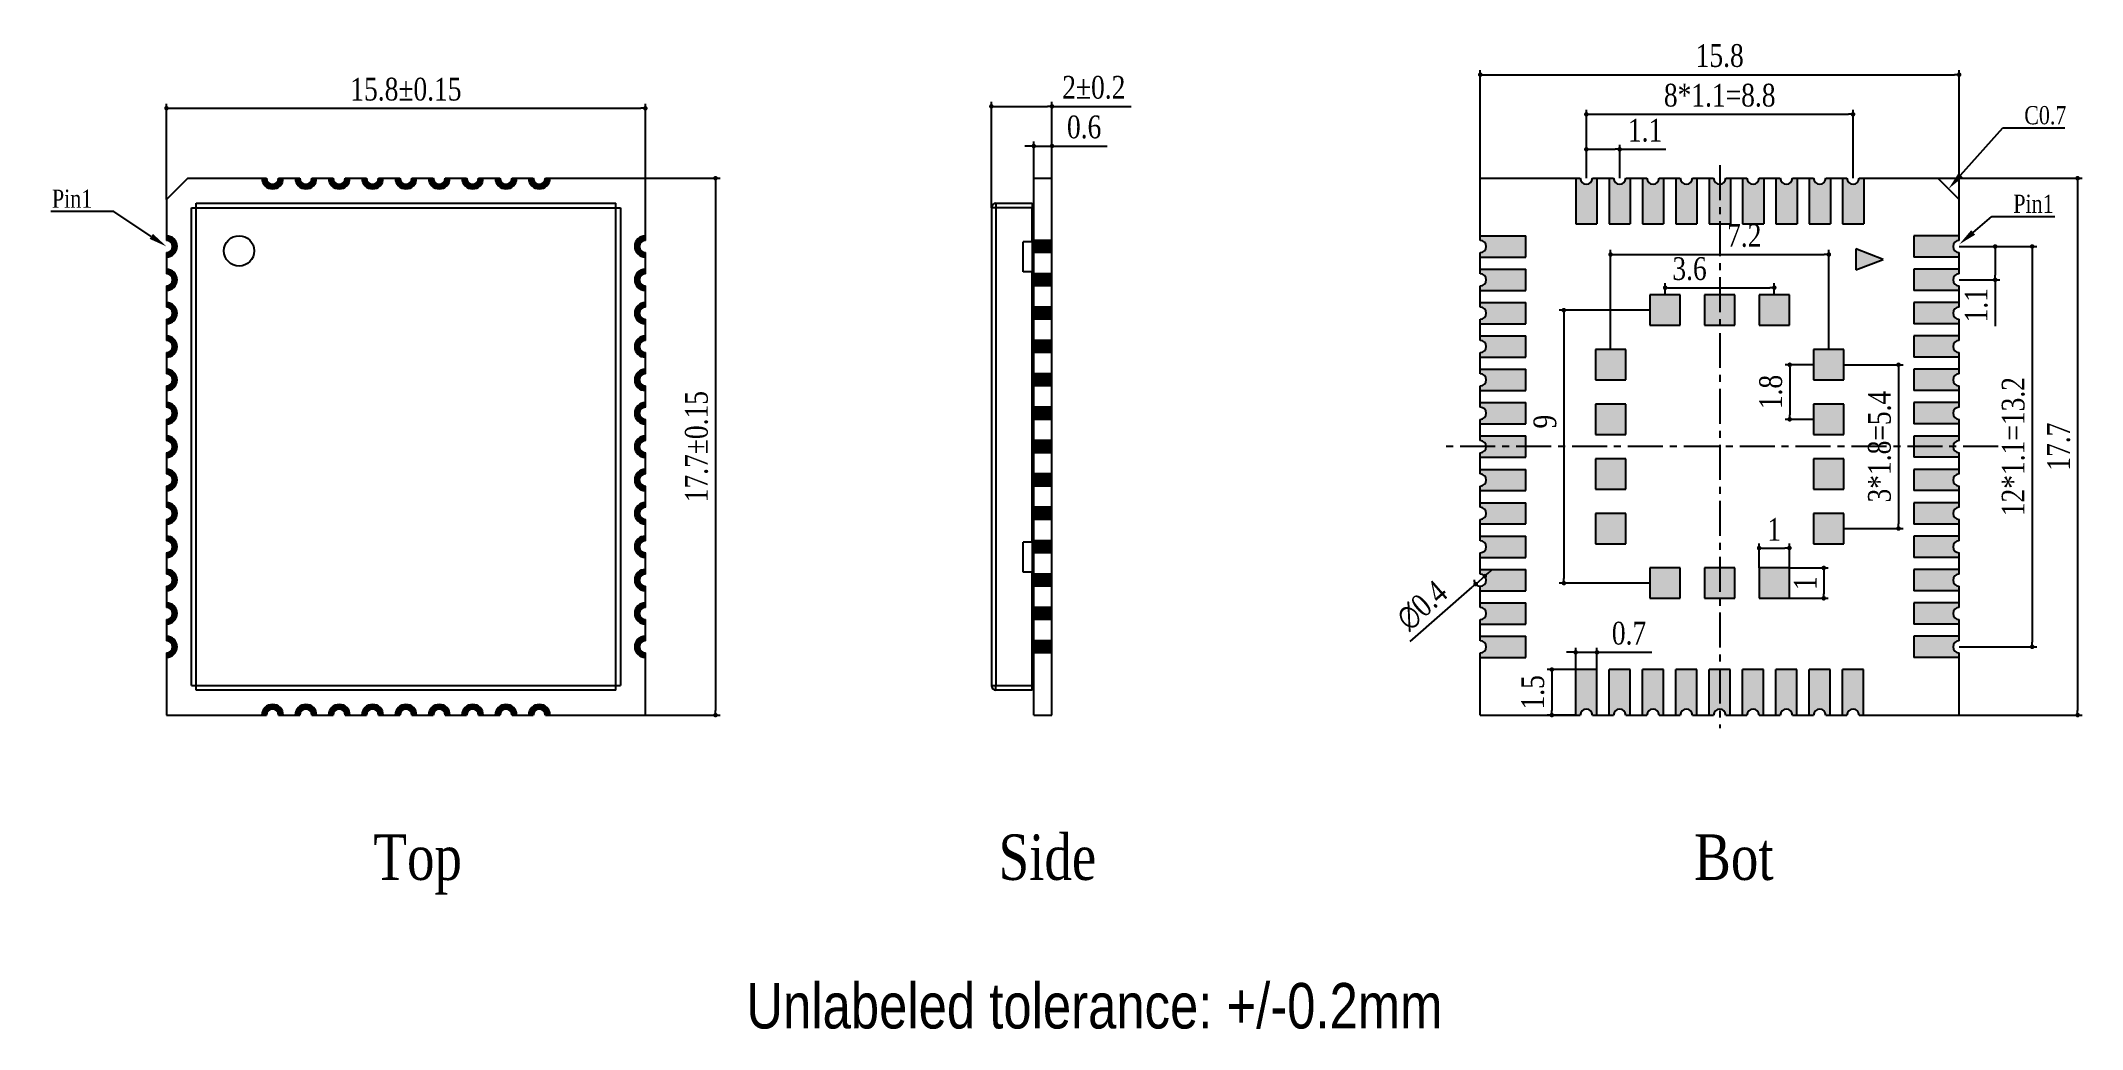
# Model space of a CAD drawing. Header units: millimetres. Extents: x 15104 to 15171.4, y 2481.1 to 2513.7.
import ezdxf
from ezdxf import colors
from ezdxf.entities.mleader import LeaderData, LeaderLine
from ezdxf.math import Vec2, Vec3

# ---------------------------------------------------------------- set-up
doc = ezdxf.new("R2010")
doc.units = ezdxf.units.MM
doc.header["$LTSCALE"] = 30.734
doc.header["$PDMODE"] = 3
doc.header["$PDSIZE"] = 8
doc.linetypes.add('CENTER', pattern=[0.6, 0.375, -0.075, 0.075, -0.075])
doc.layers.get('0').update_dxf_attribs({"linetype": 'CONTINUOUS'})
doc.layers.get('Defpoints').update_dxf_attribs({"linetype": 'CONTINUOUS'})
for name, color, linetype in [('01 实线', 7, 'CONTINUOUS'), ('02___PRT_ALL_AXES', 7, 'CONTINUOUS'), ('03 标注', 3, 'CONTINUOUS'), ('04 \\M+2A4E5\\M+2A672', 1, 'CONTINUOUS'), ('05 中心线', 50, 'CENTER')]:
    doc.layers.add(name, color=color, linetype=linetype)
doc.styles.add('Font_1_Times New Roman', font='times.ttf', dxfattribs={"width": 0.8})
doc.styles.add('Font_2_Arial', font='arial.ttf', dxfattribs={"width": 0.8})
doc.dimstyles.new('Dim._2_spot_mini', dxfattribs={"dimscale": 0.3, "dimtxt": 2.5, "dimasz": 0.5, "dimexe": 0.5, "dimexo": 0, "dimgap": 0.8, "dimtad": 1, "dimdec": 3, "dimzin": 9, "dimdsep": 46, "dimtxsty": 'Font_1_Times New Roman', "dimblk": 'DOT', "dimcen": 0.1, "dimclrd": 256, "dimclre": 256, "dimclrt": 256, "dimadec": 0, "dimazin": 0, "dimtp": 0.1, "dimtm": 0.1, "dimtfac": 1, "dimtdec": 3, "dimtmove": 0, "dimatfit": 3, "dimfxl": 0, "dimtolj": 1, "dimlwd": -1, "dimlwe": -1, "dimarcsym": 0})

msp = doc.modelspace()

# ---------------------------------------------------------------- texts
at = {"layer": '01 实线', "ltscale": 0.05, "char_height": 1.5, "attachment_point": 1, "style": 'Font_1_Times New Roman'}
for s, insert in [('Top', (15114.9742, 2487.4903)), ('Side', (15135.5988, 2487.4903)), ('Bot', (15158.551, 2487.4903))]:
    msp.add_mtext_dynamic_manual_height_columns(s, width=9.263534, gutter_width=15, heights=[0], dxfattribs=dict(at, insert=insert))
at = {"layer": '01 实线', "insert": (15127.2765, 2482.5902), "char_height": 1.5, "width": 25.792892, "attachment_point": 1, "style": 'Font_2_Arial'}
msp.add_mtext('Unlabeled tolerance: +/-0.2mm', dxfattribs=at)

# ---------------------------------------------------------------- blocks, each defined once
blk = doc.blocks.new('_Dot')
at = {"color": 0, "linetype": 'ByBlock', "lineweight": -2}
blk.add_line((-0.5, 0), (-1, 0), dxfattribs=at)
at = {"color": 0, "linetype": 'ByBlock', "const_width": 0.5}
blk.add_lwpolyline([(-0.25, 0, 1), (0.25, 0, 1)], format="xyb", close=True, dxfattribs=at)
blk = doc.blocks.new('*D90')
at = {"layer": '01 实线', "ltscale": 0.05, "transparency": 16777216}
for p, q in [((15151.491, 2509.124), (15151.491, 2512.688)), ((15151.641, 2512.538), (15167.141, 2512.538)), ((15167.291, 2508.424), (15167.291, 2512.688))]:
    blk.add_line(p, q, dxfattribs=at)
at = {"layer": 'Defpoints', "color": 0, "ltscale": 0.05, "transparency": 16777216}
for p in [(15167.291, 2512.538), (15151.491, 2509.124), (15167.291, 2508.424)]:
    blk.add_point(p, dxfattribs=at)
at = {"layer": '01 实线', "ltscale": 0.05, "transparency": 16777216, "xscale": 0.15, "yscale": 0.15, "zscale": 0.15, "rotation": 180}
blk.add_blockref('_Dot', (15151.491, 2512.538), dxfattribs=at)
at = {"layer": '01 实线', "ltscale": 0.05, "transparency": 16777216, "xscale": 0.15, "yscale": 0.15, "zscale": 0.15}
blk.add_blockref('_Dot', (15167.291, 2512.538), dxfattribs=at)
at = {"layer": '01 实线', "ltscale": 0.05, "transparency": 16777216, "insert": (15159.391, 2513.161), "char_height": 0.75, "attachment_point": 5, "style": 'Font_1_Times New Roman'}
blk.add_mtext('\\A1;15.8', dxfattribs=at)
blk = doc.blocks.new('*D91')
at = {"layer": '01 实线', "ltscale": 0.05, "transparency": 16777216}
for p, q in [((15154.991, 2509.124), (15154.991, 2511.382)), ((15155.141, 2511.232), (15163.641, 2511.232)), ((15163.791, 2509.124), (15163.791, 2511.382))]:
    blk.add_line(p, q, dxfattribs=at)
at = {"layer": 'Defpoints', "color": 0, "ltscale": 0.05, "transparency": 16777216}
for p in [(15163.791, 2511.232), (15154.991, 2509.124), (15163.791, 2509.124)]:
    blk.add_point(p, dxfattribs=at)
at = {"layer": '01 实线', "ltscale": 0.05, "transparency": 16777216, "xscale": 0.15, "yscale": 0.15, "zscale": 0.15, "rotation": 180}
blk.add_blockref('_Dot', (15154.991, 2511.232), dxfattribs=at)
at = {"layer": '01 实线', "ltscale": 0.05, "transparency": 16777216, "xscale": 0.15, "yscale": 0.15, "zscale": 0.15}
blk.add_blockref('_Dot', (15163.791, 2511.232), dxfattribs=at)
at = {"layer": '01 实线', "ltscale": 0.05, "transparency": 16777216, "insert": (15159.391, 2511.854), "char_height": 0.75, "attachment_point": 5, "style": 'Font_1_Times New Roman'}
blk.add_mtext('\\A1;8*1.1=8.8', dxfattribs=at)
blk = doc.blocks.new('*D92')
at = {"layer": '01 实线', "ltscale": 0.05, "transparency": 16777216}
for p, q in [((15154.991, 2509.124), (15154.991, 2510.229)), ((15156.091, 2509.124), (15156.091, 2510.229)), ((15155.141, 2510.079), (15155.941, 2510.079)), ((15156.091, 2510.079), (15157.616, 2510.079))]:
    blk.add_line(p, q, dxfattribs=at)
at = {"layer": 'Defpoints', "color": 0, "ltscale": 0.05, "transparency": 16777216}
for p in [(15156.091, 2510.079), (15154.991, 2509.124), (15156.091, 2509.124)]:
    blk.add_point(p, dxfattribs=at)
at = {"layer": '01 实线', "ltscale": 0.05, "transparency": 16777216, "xscale": 0.15, "yscale": 0.15, "zscale": 0.15, "rotation": 180}
blk.add_blockref('_Dot', (15154.991, 2510.079), dxfattribs=at)
at = {"layer": '01 实线', "ltscale": 0.05, "transparency": 16777216, "xscale": 0.15, "yscale": 0.15, "zscale": 0.15}
blk.add_blockref('_Dot', (15156.091, 2510.079), dxfattribs=at)
at = {"layer": '01 实线', "ltscale": 0.05, "transparency": 16777216, "insert": (15156.928, 2510.701), "char_height": 0.75, "attachment_point": 5, "style": 'Font_1_Times New Roman'}
blk.add_mtext('\\A1;1.1', dxfattribs=at)
blk = doc.blocks.new('*D93')
at = {"layer": '01 实线', "ltscale": 0.05, "transparency": 16777216}
for p, q in [((15166.591, 2509.124), (15171.35, 2509.124)), ((15171.2, 2508.974), (15171.2, 2491.574)), ((15167.291, 2491.424), (15171.35, 2491.424))]:
    blk.add_line(p, q, dxfattribs=at)
at = {"layer": 'Defpoints', "color": 0, "ltscale": 0.05, "transparency": 16777216}
for p in [(15166.591, 2509.124), (15167.291, 2491.424), (15171.2, 2491.424)]:
    blk.add_point(p, dxfattribs=at)
at = {"layer": '01 实线', "ltscale": 0.05, "transparency": 16777216, "xscale": 0.15, "yscale": 0.15, "zscale": 0.15}
for p, rotation in [((15171.2, 2509.124), 90), ((15171.2, 2491.424), 270)]:
    blk.add_blockref('_Dot', p, dxfattribs=dict(at, rotation=rotation))
at = {"layer": '01 实线', "ltscale": 0.05, "transparency": 16777216, "insert": (15170.578, 2500.274), "char_height": 0.75, "attachment_point": 5, "rotation": 90, "style": 'Font_1_Times New Roman'}
blk.add_mtext('\\A1;17.7', dxfattribs=at)
blk = doc.blocks.new('*D94')
at = {"layer": '01 实线', "ltscale": 0.05, "transparency": 16777216}
for p, q in [((15167.291, 2506.874), (15169.851, 2506.874)), ((15169.701, 2506.724), (15169.701, 2493.824)), ((15167.291, 2493.674), (15169.851, 2493.674))]:
    blk.add_line(p, q, dxfattribs=at)
at = {"layer": 'Defpoints', "color": 0, "ltscale": 0.05, "transparency": 16777216}
for p in [(15167.291, 2506.874), (15167.291, 2493.674), (15169.701, 2493.674)]:
    blk.add_point(p, dxfattribs=at)
at = {"layer": '01 实线', "ltscale": 0.05, "transparency": 16777216, "xscale": 0.15, "yscale": 0.15, "zscale": 0.15}
for p, rotation in [((15169.701, 2506.874), 90), ((15169.701, 2493.674), 270)]:
    blk.add_blockref('_Dot', p, dxfattribs=dict(at, rotation=rotation))
at = {"layer": '01 实线', "ltscale": 0.05, "transparency": 16777216, "insert": (15169.079, 2500.274), "char_height": 0.75, "attachment_point": 5, "rotation": 90, "style": 'Font_1_Times New Roman'}
blk.add_mtext('\\A1;12*1.1=13.2', dxfattribs=at)
blk = doc.blocks.new('*D95')
at = {"layer": '01 实线', "ltscale": 0.05, "transparency": 16777216}
for p, q in [((15167.291, 2506.874), (15168.629, 2506.874)), ((15168.479, 2506.724), (15168.479, 2505.924)), ((15167.291, 2505.774), (15168.629, 2505.774)), ((15168.479, 2505.774), (15168.479, 2504.249))]:
    blk.add_line(p, q, dxfattribs=at)
at = {"layer": 'Defpoints', "color": 0, "ltscale": 0.05, "transparency": 16777216}
for p in [(15167.291, 2506.874), (15167.291, 2505.774), (15168.479, 2505.774)]:
    blk.add_point(p, dxfattribs=at)
at = {"layer": '01 实线', "ltscale": 0.05, "transparency": 16777216, "xscale": 0.15, "yscale": 0.15, "zscale": 0.15}
for p, rotation in [((15168.479, 2506.874), 90), ((15168.479, 2505.774), 270)]:
    blk.add_blockref('_Dot', p, dxfattribs=dict(at, rotation=rotation))
at = {"layer": '01 实线', "ltscale": 0.05, "transparency": 16777216, "insert": (15167.857, 2504.936), "char_height": 0.75, "attachment_point": 5, "rotation": 90, "style": 'Font_1_Times New Roman'}
blk.add_mtext('\\A1;1.1', dxfattribs=at)
blk = doc.blocks.new('*D96')
at = {"layer": '01 实线', "ltscale": 0.05, "transparency": 16777216}
for p, q in [((15155.791, 2503.474), (15155.791, 2506.76)), ((15155.941, 2506.61), (15162.841, 2506.61)), ((15162.991, 2503.474), (15162.991, 2506.76))]:
    blk.add_line(p, q, dxfattribs=at)
at = {"layer": 'Defpoints', "color": 0, "ltscale": 0.05, "transparency": 16777216}
for p in [(15162.991, 2506.61), (15155.791, 2503.474), (15162.991, 2503.474)]:
    blk.add_point(p, dxfattribs=at)
at = {"layer": '01 实线', "ltscale": 0.05, "transparency": 16777216, "xscale": 0.15, "yscale": 0.15, "zscale": 0.15, "rotation": 180}
blk.add_blockref('_Dot', (15155.791, 2506.61), dxfattribs=at)
at = {"layer": '01 实线', "ltscale": 0.05, "transparency": 16777216, "xscale": 0.15, "yscale": 0.15, "zscale": 0.15}
blk.add_blockref('_Dot', (15162.991, 2506.61), dxfattribs=at)
at = {"layer": '01 实线', "ltscale": 0.05, "transparency": 16777216, "insert": (15160.201, 2507.232), "char_height": 0.75, "attachment_point": 5, "style": 'Font_1_Times New Roman'}
blk.add_mtext('\\A1;7.2', dxfattribs=at)
blk = doc.blocks.new('*D97')
at = {"layer": '01 实线', "ltscale": 0.05, "transparency": 16777216}
for p, q in [((15157.591, 2505.274), (15157.591, 2505.665)), ((15157.741, 2505.515), (15161.041, 2505.515)), ((15161.191, 2505.274), (15161.191, 2505.665))]:
    blk.add_line(p, q, dxfattribs=at)
at = {"layer": 'Defpoints', "color": 0, "ltscale": 0.05, "transparency": 16777216}
for p in [(15161.191, 2505.515), (15157.591, 2505.274), (15161.191, 2505.274)]:
    blk.add_point(p, dxfattribs=at)
at = {"layer": '01 实线', "ltscale": 0.05, "transparency": 16777216, "xscale": 0.15, "yscale": 0.15, "zscale": 0.15, "rotation": 180}
blk.add_blockref('_Dot', (15157.591, 2505.515), dxfattribs=at)
at = {"layer": '01 实线', "ltscale": 0.05, "transparency": 16777216, "xscale": 0.15, "yscale": 0.15, "zscale": 0.15}
blk.add_blockref('_Dot', (15161.191, 2505.515), dxfattribs=at)
at = {"layer": '01 实线', "ltscale": 0.05, "transparency": 16777216, "insert": (15158.396, 2506.137), "char_height": 0.75, "attachment_point": 5, "style": 'Font_1_Times New Roman'}
blk.add_mtext('\\A1;3.6', dxfattribs=at)
blk = doc.blocks.new('*D98')
at = {"layer": '01 实线', "ltscale": 0.05, "transparency": 16777216}
for p, q in [((15157.091, 2504.774), (15154.099, 2504.774)), ((15154.249, 2504.624), (15154.249, 2495.924)), ((15157.091, 2495.774), (15154.099, 2495.774))]:
    blk.add_line(p, q, dxfattribs=at)
at = {"layer": 'Defpoints', "color": 0, "ltscale": 0.05, "transparency": 16777216}
for p in [(15157.091, 2504.774), (15154.249, 2495.774), (15157.091, 2495.774)]:
    blk.add_point(p, dxfattribs=at)
at = {"layer": '01 实线', "ltscale": 0.05, "transparency": 16777216, "xscale": 0.15, "yscale": 0.15, "zscale": 0.15}
for p, rotation in [((15154.249, 2504.774), 90), ((15154.249, 2495.774), 270)]:
    blk.add_blockref('_Dot', p, dxfattribs=dict(at, rotation=rotation))
at = {"layer": '01 实线', "ltscale": 0.05, "transparency": 16777216, "insert": (15153.627, 2501.098), "char_height": 0.75, "attachment_point": 5, "rotation": 90, "style": 'Font_1_Times New Roman'}
blk.add_mtext('\\A1;9', dxfattribs=at)
blk = doc.blocks.new('*D99')
at = {"layer": '01 实线', "ltscale": 0.05, "transparency": 16777216}
for p, q in [((15163.491, 2502.974), (15165.44, 2502.974)), ((15165.29, 2502.824), (15165.29, 2497.724)), ((15163.491, 2497.574), (15165.44, 2497.574))]:
    blk.add_line(p, q, dxfattribs=at)
at = {"layer": 'Defpoints', "color": 0, "ltscale": 0.05, "transparency": 16777216}
for p in [(15163.491, 2502.974), (15163.491, 2497.574), (15165.29, 2497.574)]:
    blk.add_point(p, dxfattribs=at)
at = {"layer": '01 实线', "ltscale": 0.05, "transparency": 16777216, "xscale": 0.15, "yscale": 0.15, "zscale": 0.15}
for p, rotation in [((15165.29, 2502.974), 90), ((15165.29, 2497.574), 270)]:
    blk.add_blockref('_Dot', p, dxfattribs=dict(at, rotation=rotation))
at = {"layer": '01 实线', "ltscale": 0.05, "transparency": 16777216, "insert": (15164.667, 2500.274), "char_height": 0.75, "attachment_point": 5, "rotation": 90, "style": 'Font_1_Times New Roman'}
blk.add_mtext('\\A1;3*1.8=5.4', dxfattribs=at)
blk = doc.blocks.new('*D100')
at = {"layer": '01 实线', "ltscale": 0.05, "transparency": 16777216}
for p, q in [((15162.491, 2502.974), (15161.552, 2502.974)), ((15161.702, 2502.824), (15161.702, 2501.324)), ((15162.491, 2501.174), (15161.552, 2501.174))]:
    blk.add_line(p, q, dxfattribs=at)
at = {"layer": 'Defpoints', "color": 0, "ltscale": 0.05, "transparency": 16777216}
for p in [(15162.491, 2502.974), (15161.702, 2501.174), (15162.491, 2501.174)]:
    blk.add_point(p, dxfattribs=at)
at = {"layer": '01 实线', "ltscale": 0.05, "transparency": 16777216, "xscale": 0.15, "yscale": 0.15, "zscale": 0.15}
for p, rotation in [((15161.702, 2502.974), 90), ((15161.702, 2501.174), 270)]:
    blk.add_blockref('_Dot', p, dxfattribs=dict(at, rotation=rotation))
at = {"layer": '01 实线', "ltscale": 0.05, "transparency": 16777216, "insert": (15161.08, 2502.074), "char_height": 0.75, "attachment_point": 5, "rotation": 90, "style": 'Font_1_Times New Roman'}
blk.add_mtext('\\A1;1.8', dxfattribs=at)
blk = doc.blocks.new('*D101')
at = {"layer": '01 实线', "ltscale": 0.05, "transparency": 16777216}
for p, q in [((15161.691, 2496.274), (15162.975, 2496.274)), ((15162.825, 2496.124), (15162.825, 2495.424)), ((15161.691, 2495.274), (15162.975, 2495.274))]:
    blk.add_line(p, q, dxfattribs=at)
at = {"layer": 'Defpoints', "color": 0, "ltscale": 0.05, "transparency": 16777216}
for p in [(15161.691, 2496.274), (15161.691, 2495.274), (15162.825, 2495.274)]:
    blk.add_point(p, dxfattribs=at)
at = {"layer": '01 实线', "ltscale": 0.05, "transparency": 16777216, "xscale": 0.15, "yscale": 0.15, "zscale": 0.15}
for p, rotation in [((15162.825, 2496.274), 90), ((15162.825, 2495.274), 270)]:
    blk.add_blockref('_Dot', p, dxfattribs=dict(at, rotation=rotation))
at = {"layer": '01 实线', "ltscale": 0.05, "transparency": 16777216, "insert": (15162.21, 2495.774), "char_height": 0.75, "attachment_point": 5, "rotation": 90, "style": 'Font_1_Times New Roman'}
blk.add_mtext('\\A1;1', dxfattribs=at)
blk = doc.blocks.new('*D102')
at = {"layer": '01 实线', "ltscale": 0.05, "transparency": 16777216}
for p, q in [((15160.691, 2496.274), (15160.691, 2497.081)), ((15160.841, 2496.931), (15161.541, 2496.931)), ((15161.691, 2496.274), (15161.691, 2497.081))]:
    blk.add_line(p, q, dxfattribs=at)
at = {"layer": 'Defpoints', "color": 0, "ltscale": 0.05, "transparency": 16777216}
for p in [(15161.691, 2496.931), (15160.691, 2496.274), (15161.691, 2496.274)]:
    blk.add_point(p, dxfattribs=at)
at = {"layer": '01 实线', "ltscale": 0.05, "transparency": 16777216, "xscale": 0.15, "yscale": 0.15, "zscale": 0.15, "rotation": 180}
blk.add_blockref('_Dot', (15160.691, 2496.931), dxfattribs=at)
at = {"layer": '01 实线', "ltscale": 0.05, "transparency": 16777216, "xscale": 0.15, "yscale": 0.15, "zscale": 0.15}
blk.add_blockref('_Dot', (15161.691, 2496.931), dxfattribs=at)
at = {"layer": '01 实线', "ltscale": 0.05, "transparency": 16777216, "insert": (15161.191, 2497.546), "char_height": 0.75, "attachment_point": 5, "style": 'Font_1_Times New Roman'}
blk.add_mtext('\\A1;1', dxfattribs=at)
blk = doc.blocks.new('*D103')
at = {"layer": '01 实线', "ltscale": 0.05, "transparency": 16777216}
for p, q in [((15154.641, 2492.924), (15153.701, 2492.924)), ((15153.851, 2492.774), (15153.851, 2491.574)), ((15154.641, 2491.424), (15153.701, 2491.424))]:
    blk.add_line(p, q, dxfattribs=at)
at = {"layer": 'Defpoints', "color": 0, "ltscale": 0.05, "transparency": 16777216}
for p in [(15154.641, 2492.924), (15153.851, 2491.424), (15154.641, 2491.424)]:
    blk.add_point(p, dxfattribs=at)
at = {"layer": '01 实线', "ltscale": 0.05, "transparency": 16777216, "xscale": 0.15, "yscale": 0.15, "zscale": 0.15}
for p, rotation in [((15153.851, 2492.924), 90), ((15153.851, 2491.424), 270)]:
    blk.add_blockref('_Dot', p, dxfattribs=dict(at, rotation=rotation))
at = {"layer": '01 实线', "ltscale": 0.05, "transparency": 16777216, "insert": (15153.228, 2492.174), "char_height": 0.75, "attachment_point": 5, "rotation": 90, "style": 'Font_1_Times New Roman'}
blk.add_mtext('\\A1;1.5', dxfattribs=at)
blk = doc.blocks.new('*D88')
at = {"layer": '01 实线', "ltscale": 0.05, "transparency": 16777216}
for p, q in [((15154.491, 2493.494), (15154.341, 2493.494)), ((15154.641, 2492.824), (15154.641, 2493.644)), ((15154.641, 2493.494), (15155.341, 2493.494)), ((15155.341, 2492.824), (15155.341, 2493.644)), ((15155.491, 2493.494), (15157.157, 2493.494))]:
    blk.add_line(p, q, dxfattribs=at)
at = {"layer": 'Defpoints', "color": 0, "ltscale": 0.05, "transparency": 16777216}
for p in [(15155.341, 2493.494), (15154.641, 2492.824), (15155.341, 2492.824)]:
    blk.add_point(p, dxfattribs=at)
at = {"layer": '01 实线', "ltscale": 0.05, "transparency": 16777216, "xscale": 0.15, "yscale": 0.15, "zscale": 0.15}
blk.add_blockref('_Dot', (15154.641, 2493.494), dxfattribs=at)
at = {"layer": '01 实线', "ltscale": 0.05, "transparency": 16777216, "xscale": 0.15, "yscale": 0.15, "zscale": 0.15, "rotation": 180}
blk.add_blockref('_Dot', (15155.341, 2493.494), dxfattribs=at)
at = {"layer": '01 实线', "ltscale": 0.05, "transparency": 16777216, "insert": (15156.399, 2494.116), "char_height": 0.75, "attachment_point": 5, "style": 'Font_1_Times New Roman'}
blk.add_mtext('\\A1;0.7', dxfattribs=at)
blk = doc.blocks.new('*D89')
at = {"layer": '01 实线', "ltscale": 0.05, "transparency": 16777216}
for p, q in [((15151.754, 2496.105), (15151.867, 2496.204)), ((15149.176, 2493.845), (15151.228, 2495.643)), ((15151.641, 2496.006), (15151.34, 2495.742))]:
    blk.add_line(p, q, dxfattribs=at)
blk.add_arc((15151.491, 2495.874), 0.2, 178.26457, 270, dxfattribs=at)
at = {"layer": 'Defpoints', "color": 0, "ltscale": 0.05, "transparency": 16777216}
for p in [(15151.34, 2495.742), (15151.641, 2496.006)]:
    blk.add_point(p, dxfattribs=at)
at = {"layer": '01 实线', "ltscale": 0.05, "transparency": 16777216, "xscale": 0.15, "yscale": 0.15, "zscale": 0.15}
for p, rotation in [((15151.641, 2496.006), 221.2364031301849), ((15151.34, 2495.742), 41.23640313018496)]:
    blk.add_blockref('_Dot', p, dxfattribs=dict(at, rotation=rotation))
at = {"layer": '01 实线', "ltscale": 0.05, "transparency": 16777216, "insert": (15149.574, 2495.033), "char_height": 0.75, "attachment_point": 5, "rotation": 41.2364, "style": 'Font_1_Times New Roman'}
blk.add_mtext('\\A1;∅0.4', dxfattribs=at)
blk = doc.blocks.new('*D104')
at = {"layer": '01 实线', "ltscale": 0.05, "transparency": 16777216}
for p, q in [((15135.36, 2508.149), (15135.36, 2511.641)), ((15137.36, 2509.124), (15137.36, 2511.641)), ((15135.51, 2511.491), (15137.21, 2511.491)), ((15137.36, 2511.491), (15139.971, 2511.491))]:
    blk.add_line(p, q, dxfattribs=at)
at = {"layer": 'Defpoints', "color": 0, "ltscale": 0.05, "transparency": 16777216}
for p in [(15137.36, 2511.491), (15137.36, 2509.124), (15135.36, 2508.149)]:
    blk.add_point(p, dxfattribs=at)
at = {"layer": '01 实线', "ltscale": 0.05, "transparency": 16777216, "xscale": 0.15, "yscale": 0.15, "zscale": 0.15, "rotation": 180}
blk.add_blockref('_Dot', (15135.36, 2511.491), dxfattribs=at)
at = {"layer": '01 实线', "ltscale": 0.05, "transparency": 16777216, "xscale": 0.15, "yscale": 0.15, "zscale": 0.15}
blk.add_blockref('_Dot', (15137.36, 2511.491), dxfattribs=at)
at = {"layer": '01 实线', "ltscale": 0.05, "transparency": 16777216, "insert": (15138.741, 2512.114), "char_height": 0.75, "attachment_point": 5, "style": 'Font_1_Times New Roman'}
blk.add_mtext('\\A1;2%%P0.2', dxfattribs=at)
blk = doc.blocks.new('*D105')
at = {"layer": '01 实线', "ltscale": 0.05, "transparency": 16777216}
for p, q in [((15136.76, 2509.124), (15136.76, 2510.336)), ((15137.36, 2509.124), (15137.36, 2510.336)), ((15136.61, 2510.186), (15136.46, 2510.186)), ((15136.76, 2510.186), (15137.36, 2510.186)), ((15137.51, 2510.186), (15139.181, 2510.186))]:
    blk.add_line(p, q, dxfattribs=at)
at = {"layer": 'Defpoints', "color": 0, "ltscale": 0.05, "transparency": 16777216}
for p in [(15137.36, 2510.186), (15136.76, 2509.124), (15137.36, 2509.124)]:
    blk.add_point(p, dxfattribs=at)
at = {"layer": '01 实线', "ltscale": 0.05, "transparency": 16777216, "xscale": 0.15, "yscale": 0.15, "zscale": 0.15}
blk.add_blockref('_Dot', (15136.76, 2510.186), dxfattribs=at)
at = {"layer": '01 实线', "ltscale": 0.05, "transparency": 16777216, "xscale": 0.15, "yscale": 0.15, "zscale": 0.15, "rotation": 180}
blk.add_blockref('_Dot', (15137.36, 2510.186), dxfattribs=at)
at = {"layer": '01 实线', "ltscale": 0.05, "transparency": 16777216, "insert": (15138.421, 2510.808), "char_height": 0.75, "attachment_point": 5, "style": 'Font_1_Times New Roman'}
blk.add_mtext('\\A1;0.6', dxfattribs=at)
blk = doc.blocks.new('*D106')
at = {"layer": '01 实线', "ltscale": 0.05, "transparency": 16777216}
for p, q in [((15108.144, 2508.424), (15108.144, 2511.581)), ((15123.944, 2509.124), (15123.944, 2511.581)), ((15108.294, 2511.431), (15123.794, 2511.431))]:
    blk.add_line(p, q, dxfattribs=at)
at = {"layer": 'Defpoints', "color": 0, "ltscale": 0.05, "transparency": 16777216}
for p in [(15123.944, 2511.431), (15123.944, 2509.124), (15108.144, 2508.424)]:
    blk.add_point(p, dxfattribs=at)
at = {"layer": '01 实线', "ltscale": 0.05, "transparency": 16777216, "xscale": 0.15, "yscale": 0.15, "zscale": 0.15, "rotation": 180}
blk.add_blockref('_Dot', (15108.144, 2511.431), dxfattribs=at)
at = {"layer": '01 实线', "ltscale": 0.05, "transparency": 16777216, "xscale": 0.15, "yscale": 0.15, "zscale": 0.15}
blk.add_blockref('_Dot', (15123.944, 2511.431), dxfattribs=at)
at = {"layer": '01 实线', "ltscale": 0.05, "transparency": 16777216, "insert": (15116.044, 2512.053), "char_height": 0.75, "attachment_point": 5, "style": 'Font_1_Times New Roman'}
blk.add_mtext('\\A1;15.8%%P0.15', dxfattribs=at)
blk = doc.blocks.new('*D107')
at = {"layer": '01 实线', "ltscale": 0.05, "transparency": 16777216}
for p, q in [((15123.944, 2509.124), (15126.408, 2509.124)), ((15126.258, 2508.974), (15126.258, 2491.574)), ((15123.944, 2491.424), (15126.408, 2491.424))]:
    blk.add_line(p, q, dxfattribs=at)
at = {"layer": 'Defpoints', "color": 0, "ltscale": 0.05, "transparency": 16777216}
for p in [(15123.944, 2509.124), (15123.944, 2491.424), (15126.258, 2491.424)]:
    blk.add_point(p, dxfattribs=at)
at = {"layer": '01 实线', "ltscale": 0.05, "transparency": 16777216, "xscale": 0.15, "yscale": 0.15, "zscale": 0.15}
for p, rotation in [((15126.258, 2509.124), 90), ((15126.258, 2491.424), 270)]:
    blk.add_blockref('_Dot', p, dxfattribs=dict(at, rotation=rotation))
at = {"layer": '01 实线', "ltscale": 0.05, "transparency": 16777216, "insert": (15125.635, 2500.274), "char_height": 0.75, "attachment_point": 5, "rotation": 90, "style": 'Font_1_Times New Roman'}
blk.add_mtext('\\A1;17.7%%P0.15', dxfattribs=at)

# ---------------------------------------------------------------- dimensions: what is measured, and where the dimension line sits
at = {"layer": '01 实线', "ltscale": 0.05}
for base, p1, p2, picture, middle in [((15167.2908, 2512.5384), (15151.4908, 2509.1241), (15167.2908, 2508.4241), '*D90', (15159.3908, 2513.161)), ((15137.3602, 2510.1855), (15136.7602, 2509.1241), (15137.3602, 2509.1241), '*D105', (15138.4208, 2510.8081)), ((15156.0908, 2510.0789), (15154.9908, 2509.1241), (15156.0908, 2509.1241), '*D92', (15156.9285, 2510.7014)), ((15161.6908, 2496.9308), (15160.6908, 2496.2741), (15161.6908, 2496.2741), '*D102', (15161.1908, 2497.5458)), ((15155.3408, 2493.4937), (15154.6408, 2492.8241), (15155.3408, 2492.8241), '*D88', (15156.3988, 2494.1162))]:
    dim = msp.add_linear_dim(base=base, p1=p1, p2=p2, dimstyle='Dim._2_spot_mini', dxfattribs=at)
    dim.commit()
    dim.dimension.update_dxf_attribs({"geometry": picture, "text_midpoint": middle})
for base, p1, p2, text, picture, middle in [((15123.9442, 2511.4308), (15108.1442, 2508.4241), (15123.9442, 2509.1241), '<>%%P0.15', '*D106', (15116.0442, 2512.0534)), ((15137.3602, 2511.4912), (15135.3602, 2508.1491), (15137.3602, 2509.1241), '<>%%P0.2', '*D104', (15138.7406, 2512.1138)), ((15163.7908, 2511.2315), (15154.9908, 2509.1241), (15163.7908, 2509.1241), '8*1.1=<>', '*D91', (15159.3908, 2511.8541))]:
    dim = msp.add_linear_dim(base=base, p1=p1, p2=p2, text=text, dimstyle='Dim._2_spot_mini', dxfattribs=at)
    dim.commit()
    dim.dimension.update_dxf_attribs({"geometry": picture, "text_midpoint": middle})
for base, p1, p2, text, picture, middle in [((15126.2576, 2491.4241), (15123.9442, 2509.1241), (15123.9442, 2491.4241), '<>%%P0.15', '*D107', (15125.635, 2500.2741)), ((15169.7014, 2493.6741), (15167.2908, 2506.8741), (15167.2908, 2493.6741), '12*1.1=<>', '*D94', (15169.0788, 2500.2741)), ((15165.2896, 2497.5741), (15163.4908, 2502.9741), (15163.4908, 2497.5741), '3*1.8=<>', '*D99', (15164.667, 2500.2741))]:
    dim = msp.add_linear_dim(base=base, p1=p1, p2=p2, angle=90, text=text, dimstyle='Dim._2_spot_mini', dxfattribs=at)
    dim.commit()
    dim.dimension.update_dxf_attribs({"geometry": picture, "text_midpoint": middle})
for base, p1, p2, picture, middle in [((15171.2002, 2491.4241), (15166.5908, 2509.1241), (15167.2908, 2491.4241), '*D93', (15170.5776, 2500.2741)), ((15168.4794, 2505.7741), (15167.2908, 2506.8741), (15167.2908, 2505.7741), '*D95', (15167.8569, 2504.9364)), ((15161.7022, 2501.1741), (15162.4908, 2502.9741), (15162.4908, 2501.1741), '*D100', (15161.0796, 2502.0741)), ((15162.8254, 2495.2741), (15161.6908, 2496.2741), (15161.6908, 2495.2741), '*D101', (15162.2104, 2495.7741)), ((15153.8505, 2491.4241), (15154.6408, 2492.9241), (15154.6408, 2491.4241), '*D103', (15153.2279, 2492.1741))]:
    dim = msp.add_linear_dim(base=base, p1=p1, p2=p2, angle=90, dimstyle='Dim._2_spot_mini', dxfattribs=at)
    dim.commit()
    dim.dimension.update_dxf_attribs({"geometry": picture, "text_midpoint": middle})
for base, p1, p2, picture, middle in [((15162.9908, 2506.6098), (15155.7908, 2503.4741), (15162.9908, 2503.4741), '*D96', (15160.2009, 2506.6098)), ((15161.1908, 2505.5146), (15157.5908, 2505.2741), (15161.1908, 2505.2741), '*D97', (15158.3964, 2505.5146))]:
    dim = msp.add_linear_dim(base=base, p1=p1, p2=p2, dimstyle='Dim._2_spot_mini', dxfattribs=at)
    dim.commit()
    dim.dimension.update_dxf_attribs({"geometry": picture, "text_midpoint": middle, "dimtype": 160})
dim = msp.add_linear_dim(base=(15154.2492, 2495.7741), p1=(15157.0908, 2504.7741), p2=(15157.0908, 2495.7741), angle=90, dimstyle='Dim._2_spot_mini', dxfattribs=at)
dim.commit()
dim.dimension.update_dxf_attribs({"geometry": '*D98', "text_midpoint": (15154.2492, 2501.0981), "dimtype": 160})
dim = msp.add_diameter_dim_2p(p1=(15151.6412, 2496.0059), p2=(15151.3404, 2495.7423), dimstyle='Dim._2_spot_mini', dxfattribs=at)
dim.commit()
dim.dimension.update_dxf_attribs({"geometry": '*D89', "text_midpoint": (15149.9901, 2494.5587), "dimtype": 163})

# ---------------------------------------------------------------- hatches: boundary and pattern name
at = {"layer": '03 标注', "ltscale": 0.05}
h = msp.add_hatch(color=0, dxfattribs=at)
h.dxf.hatch_style = 1
h.paths.add_polyline_path([(15111.9942, 2509.1241), (15111.8442, 2509.1241, -1), (15111.4442, 2509.1241), (15111.2942, 2509.1241, 1)])
h = msp.add_hatch(color=0, dxfattribs=at)
h.dxf.hatch_style = 1
h.paths.add_polyline_path([(15113.0942, 2509.1241), (15112.9442, 2509.1241, -1), (15112.5442, 2509.1241), (15112.3942, 2509.1241, 1)])
h = msp.add_hatch(color=0, dxfattribs=at)
h.dxf.hatch_style = 1
h.paths.add_polyline_path([(15114.1942, 2509.1241), (15114.0442, 2509.1241, -1), (15113.6442, 2509.1241), (15113.4942, 2509.1241, 1)])
h = msp.add_hatch(color=0, dxfattribs=at)
h.dxf.hatch_style = 1
h.paths.add_polyline_path([(15115.2942, 2509.1241), (15115.1442, 2509.1241, -1), (15114.7442, 2509.1241), (15114.5942, 2509.1241, 1)])
h = msp.add_hatch(color=0, dxfattribs=at)
h.dxf.hatch_style = 1
h.paths.add_polyline_path([(15116.3942, 2509.1241), (15116.2442, 2509.1241, -1), (15115.8442, 2509.1241), (15115.6942, 2509.1241, 1)])
h = msp.add_hatch(color=0, dxfattribs=at)
h.dxf.hatch_style = 1
h.paths.add_polyline_path([(15117.4942, 2509.1241), (15117.3442, 2509.1241, -1), (15116.9442, 2509.1241), (15116.7942, 2509.1241, 1)])
h = msp.add_hatch(color=0, dxfattribs=at)
h.dxf.hatch_style = 1
h.paths.add_polyline_path([(15118.5942, 2509.1241), (15118.4442, 2509.1241, -1), (15118.0442, 2509.1241), (15117.8942, 2509.1241, 1)])
h = msp.add_hatch(color=0, dxfattribs=at)
h.dxf.hatch_style = 1
h.paths.add_polyline_path([(15119.6942, 2509.1241), (15119.5442, 2509.1241, -1), (15119.1442, 2509.1241), (15118.9942, 2509.1241, 1)])
h = msp.add_hatch(color=0, dxfattribs=at)
h.dxf.hatch_style = 1
h.paths.add_polyline_path([(15120.7942, 2509.1241), (15120.6442, 2509.1241, -1), (15120.2442, 2509.1241), (15120.0942, 2509.1241, 1)])
h = msp.add_hatch(color=0, dxfattribs=at)
h.dxf.hatch_style = 1
h.paths.add_polyline_path([(15155.3418, 2507.6241), (15155.3418, 2509.1241), (15155.1908, 2509.1241, -1), (15154.7908, 2509.1241), (15154.6408, 2509.1241), (15154.6408, 2507.6241)])
h = msp.add_hatch(color=0, dxfattribs=at)
h.dxf.hatch_style = 1
h.paths.add_polyline_path([(15156.4418, 2509.1241), (15156.2908, 2509.1241, -1), (15155.8908, 2509.1241), (15155.7408, 2509.1241), (15155.7408, 2507.6241), (15156.4418, 2507.6241)])
h = msp.add_hatch(color=0, dxfattribs=at)
h.dxf.hatch_style = 1
h.paths.add_polyline_path([(15157.5418, 2509.1241), (15157.3908, 2509.1241, -1), (15156.9908, 2509.1241), (15156.8408, 2509.1241), (15156.8408, 2507.6241), (15157.5418, 2507.6241)])
h = msp.add_hatch(color=0, dxfattribs=at)
h.dxf.hatch_style = 1
h.paths.add_polyline_path([(15158.6418, 2509.1241), (15158.4908, 2509.1241, -1), (15158.0908, 2509.1241), (15157.9408, 2509.1241), (15157.9408, 2507.6241), (15158.6418, 2507.6241)])
h = msp.add_hatch(color=0, dxfattribs=at)
h.dxf.hatch_style = 1
h.paths.add_polyline_path([(15159.7418, 2509.1241), (15159.5908, 2509.1241, -1), (15159.1908, 2509.1241), (15159.0408, 2509.1241), (15159.0408, 2507.6241), (15159.7418, 2507.6241)])
h = msp.add_hatch(color=0, dxfattribs=at)
h.dxf.hatch_style = 1
h.paths.add_polyline_path([(15160.8418, 2509.1241), (15160.6908, 2509.1241, -1), (15160.2908, 2509.1241), (15160.1408, 2509.1241), (15160.1408, 2507.6241), (15160.8418, 2507.6241)])
h = msp.add_hatch(color=0, dxfattribs=at)
h.dxf.hatch_style = 1
h.paths.add_polyline_path([(15161.9418, 2509.1241), (15161.7908, 2509.1241, -1), (15161.3908, 2509.1241), (15161.2408, 2509.1241), (15161.2408, 2507.6241), (15161.9418, 2507.6241)])
h = msp.add_hatch(color=0, dxfattribs=at)
h.dxf.hatch_style = 1
h.paths.add_polyline_path([(15163.0418, 2509.1241), (15162.8908, 2509.1241, -1), (15162.4908, 2509.1241), (15162.3408, 2509.1241), (15162.3408, 2507.6241), (15163.0418, 2507.6241)])
h = msp.add_hatch(color=0, dxfattribs=at)
h.dxf.hatch_style = 1
h.paths.add_polyline_path([(15164.1418, 2509.1241), (15163.9908, 2509.1241, -1), (15163.5908, 2509.1241), (15163.4408, 2509.1241), (15163.4408, 2507.6241), (15164.1418, 2507.6241)])
h = msp.add_hatch(color=0, dxfattribs=at)
h.dxf.hatch_style = 1
h.paths.add_polyline_path([(15108.1442, 2507.2241), (15108.1442, 2507.0741, -1), (15108.1442, 2506.6741), (15108.1442, 2506.5241, 1)])
h = msp.add_hatch(color=0, dxfattribs=at)
h.dxf.hatch_style = 1
h.paths.add_polyline_path([(15123.9442, 2507.2241, 1), (15123.9442, 2506.5241), (15123.9442, 2506.6741, -1), (15123.9442, 2507.0741)])
h = msp.add_hatch(color=0, dxfattribs=at)
h.dxf.hatch_style = 1
h.paths.add_polyline_path([(15137.3602, 2507.0741), (15136.7602, 2507.0741), (15136.7602, 2506.6741), (15137.3602, 2506.6741)])
h = msp.add_hatch(color=0, dxfattribs=at)
h.dxf.hatch_style = 1
h.paths.add_polyline_path([(15152.9908, 2507.2251), (15151.4908, 2507.2251), (15151.4908, 2507.0741, -1), (15151.4908, 2506.6741), (15151.4908, 2506.5241), (15152.9908, 2506.5241)])
h = msp.add_hatch(color=0, dxfattribs=at)
h.dxf.hatch_style = 1
h.paths.add_polyline_path([(15167.2908, 2507.0741), (15167.2908, 2507.2241), (15165.7908, 2507.2241), (15165.7908, 2506.5231), (15167.2908, 2506.5231), (15167.2908, 2506.6741, -1)])
h = msp.add_hatch(color=0, dxfattribs=at)
h.dxf.hatch_style = 1
h.paths.add_polyline_path([(15163.8841, 2506.7991), (15163.8841, 2506.0991), (15164.7841, 2506.4491)])
h = msp.add_hatch(color=0, dxfattribs=at)
h.dxf.hatch_style = 1
h.paths.add_polyline_path([(15108.1442, 2506.1241), (15108.1442, 2505.9741, -1), (15108.1442, 2505.5741), (15108.1442, 2505.4241, 1)])
h = msp.add_hatch(color=0, dxfattribs=at)
h.dxf.hatch_style = 1
h.paths.add_polyline_path([(15123.9442, 2506.1241, 1), (15123.9442, 2505.4241), (15123.9442, 2505.5741, -1), (15123.9442, 2505.9741)])
h = msp.add_hatch(color=0, dxfattribs=at)
h.dxf.hatch_style = 1
h.paths.add_polyline_path([(15137.3602, 2505.9741), (15136.7602, 2505.9741), (15136.7602, 2505.5741), (15137.3602, 2505.5741)])
h = msp.add_hatch(color=0, dxfattribs=at)
h.dxf.hatch_style = 1
h.paths.add_polyline_path([(15152.9908, 2506.1251), (15151.4908, 2506.1251), (15151.4908, 2505.9741, -1), (15151.4908, 2505.5741), (15151.4908, 2505.4241), (15152.9908, 2505.4241)])
h = msp.add_hatch(color=0, dxfattribs=at)
h.dxf.hatch_style = 1
h.paths.add_polyline_path([(15167.2908, 2505.9741), (15167.2908, 2506.1241), (15165.7908, 2506.1241), (15165.7908, 2505.4231), (15167.2908, 2505.4231), (15167.2908, 2505.5741, -1)])
h = msp.add_hatch(color=0, dxfattribs=at)
h.dxf.hatch_style = 1
h.paths.add_polyline_path([(15108.1442, 2505.0241), (15108.1442, 2504.8741, -1), (15108.1442, 2504.4741), (15108.1442, 2504.3241, 1)])
h = msp.add_hatch(color=0, dxfattribs=at)
h.dxf.hatch_style = 1
h.paths.add_polyline_path([(15123.9442, 2505.0241, 1), (15123.9442, 2504.3241), (15123.9442, 2504.4741, -1), (15123.9442, 2504.8741)])
h = msp.add_hatch(color=0, dxfattribs=at)
h.dxf.hatch_style = 1
h.paths.add_polyline_path([(15137.3602, 2504.8741), (15136.7602, 2504.8741), (15136.7602, 2504.4741), (15137.3602, 2504.4741)])
h = msp.add_hatch(color=0, dxfattribs=at)
h.dxf.hatch_style = 1
h.paths.add_polyline_path([(15152.9908, 2505.0251), (15151.4908, 2505.0251), (15151.4908, 2504.8741, -1), (15151.4908, 2504.4741), (15151.4908, 2504.3241), (15152.9908, 2504.3241)])
h = msp.add_hatch(color=0, dxfattribs=at)
h.dxf.hatch_style = 1
h.paths.add_polyline_path([(15158.0908, 2504.2741), (15158.0908, 2505.2741), (15157.0908, 2505.2741), (15157.0908, 2504.2741)])
h.paths.add_polyline_path([(15159.8908, 2505.2741), (15158.8908, 2505.2741), (15158.8908, 2504.2741), (15159.8908, 2504.2741)])
h.paths.add_polyline_path([(15161.6908, 2505.2741), (15160.6908, 2505.2741), (15160.6908, 2504.2741), (15161.6908, 2504.2741)])
h.paths.add_polyline_path([(15163.4908, 2503.4741), (15162.4908, 2503.4741), (15162.4908, 2502.4741), (15163.4908, 2502.4741)])
h.paths.add_polyline_path([(15163.4908, 2501.6741), (15162.4908, 2501.6741), (15162.4908, 2500.6741), (15163.4908, 2500.6741)])
h.paths.add_polyline_path([(15163.4908, 2499.8741), (15162.4908, 2499.8741), (15162.4908, 2498.8741), (15163.4908, 2498.8741)])
h.paths.add_polyline_path([(15163.4908, 2498.0741), (15162.4908, 2498.0741), (15162.4908, 2497.0741), (15163.4908, 2497.0741)])
h.paths.add_polyline_path([(15161.6908, 2496.2741), (15160.6908, 2496.2741), (15160.6908, 2495.2741), (15161.6908, 2495.2741)])
h.paths.add_polyline_path([(15158.8908, 2495.2741), (15159.8908, 2495.2741), (15159.8908, 2496.2741), (15158.8908, 2496.2741)])
h.paths.add_polyline_path([(15157.0908, 2495.2741), (15158.0908, 2495.2741), (15158.0908, 2496.2741), (15157.0908, 2496.2741)])
h.paths.add_polyline_path([(15156.2908, 2498.0741), (15155.2908, 2498.0741), (15155.2908, 2497.0741), (15156.2908, 2497.0741)])
h.paths.add_polyline_path([(15155.2908, 2499.8741), (15155.2908, 2498.8741), (15156.2908, 2498.8741), (15156.2908, 2499.8741)])
h.paths.add_polyline_path([(15156.2908, 2500.6741), (15156.2908, 2501.6741), (15155.2908, 2501.6741), (15155.2908, 2500.6741)])
h.paths.add_polyline_path([(15156.2908, 2503.4741), (15155.2908, 2503.4741), (15155.2908, 2502.4741), (15156.2908, 2502.4741)])
h = msp.add_hatch(color=0, dxfattribs=at)
h.dxf.hatch_style = 1
h.paths.add_polyline_path([(15167.2908, 2504.8741), (15167.2908, 2505.0241), (15165.7908, 2505.0241), (15165.7908, 2504.3231), (15167.2908, 2504.3231), (15167.2908, 2504.4741, -1)])
h = msp.add_hatch(color=0, dxfattribs=at)
h.dxf.hatch_style = 1
h.paths.add_polyline_path([(15108.1442, 2503.9241), (15108.1442, 2503.7741, -1), (15108.1442, 2503.3741), (15108.1442, 2503.2241, 1)])
h = msp.add_hatch(color=0, dxfattribs=at)
h.dxf.hatch_style = 1
h.paths.add_polyline_path([(15123.9442, 2503.9241, 1), (15123.9442, 2503.2241), (15123.9442, 2503.3741, -1), (15123.9442, 2503.7741)])
h = msp.add_hatch(color=0, dxfattribs=at)
h.dxf.hatch_style = 1
h.paths.add_polyline_path([(15137.3602, 2503.7741), (15136.7602, 2503.7741), (15136.7602, 2503.3741), (15137.3602, 2503.3741)])
h = msp.add_hatch(color=0, dxfattribs=at)
h.dxf.hatch_style = 1
h.paths.add_polyline_path([(15152.9908, 2503.9251), (15151.4908, 2503.9251), (15151.4908, 2503.7741, -1), (15151.4908, 2503.3741), (15151.4908, 2503.2241), (15152.9908, 2503.2241)])
h = msp.add_hatch(color=0, dxfattribs=at)
h.dxf.hatch_style = 1
h.paths.add_polyline_path([(15167.2908, 2503.7741), (15167.2908, 2503.9241), (15165.7908, 2503.9241), (15165.7908, 2503.2231), (15167.2908, 2503.2231), (15167.2908, 2503.3741, -1)])
h = msp.add_hatch(color=0, dxfattribs=at)
h.dxf.hatch_style = 1
h.paths.add_polyline_path([(15108.1442, 2502.8241), (15108.1442, 2502.6741, -1), (15108.1442, 2502.2741), (15108.1442, 2502.1241, 1)])
h = msp.add_hatch(color=0, dxfattribs=at)
h.dxf.hatch_style = 1
h.paths.add_polyline_path([(15123.9442, 2502.8241, 1), (15123.9442, 2502.1241), (15123.9442, 2502.2741, -1), (15123.9442, 2502.6741)])
h = msp.add_hatch(color=0, dxfattribs=at)
h.dxf.hatch_style = 1
h.paths.add_polyline_path([(15152.9908, 2502.8251), (15151.4908, 2502.8251), (15151.4908, 2502.6741, -1), (15151.4908, 2502.2741), (15151.4908, 2502.1241), (15152.9908, 2502.1241)])
h = msp.add_hatch(color=0, dxfattribs=at)
h.dxf.hatch_style = 1
h.paths.add_polyline_path([(15167.2908, 2502.6741), (15167.2908, 2502.8241), (15165.7908, 2502.8241), (15165.7908, 2502.1231), (15167.2908, 2502.1231), (15167.2908, 2502.2741, -1)])
h = msp.add_hatch(color=0, dxfattribs=at)
h.dxf.hatch_style = 1
h.paths.add_polyline_path([(15137.3602, 2502.6741), (15136.7602, 2502.6741), (15136.7602, 2502.2741), (15137.3602, 2502.2741)])
h = msp.add_hatch(color=0, dxfattribs=at)
h.dxf.hatch_style = 1
h.paths.add_polyline_path([(15108.1442, 2501.7241), (15108.1442, 2501.5741, -1), (15108.1442, 2501.1741), (15108.1442, 2501.0241, 1)])
h = msp.add_hatch(color=0, dxfattribs=at)
h.dxf.hatch_style = 1
h.paths.add_polyline_path([(15123.9442, 2501.7241, 1), (15123.9442, 2501.0241), (15123.9442, 2501.1741, -1), (15123.9442, 2501.5741)])
h = msp.add_hatch(color=0, dxfattribs=at)
h.dxf.hatch_style = 1
h.paths.add_polyline_path([(15137.3602, 2501.5741), (15136.7602, 2501.5741), (15136.7602, 2501.1741), (15137.3602, 2501.1741)])
h = msp.add_hatch(color=0, dxfattribs=at)
h.dxf.hatch_style = 1
h.paths.add_polyline_path([(15152.9908, 2501.7251), (15151.4908, 2501.7251), (15151.4908, 2501.5741, -1), (15151.4908, 2501.1741), (15151.4908, 2501.0241), (15152.9908, 2501.0241)])
h = msp.add_hatch(color=0, dxfattribs=at)
h.dxf.hatch_style = 1
h.paths.add_polyline_path([(15167.2908, 2501.5741), (15167.2908, 2501.7241), (15165.7908, 2501.7241), (15165.7908, 2501.0231), (15167.2908, 2501.0231), (15167.2908, 2501.1741, -1)])
h = msp.add_hatch(color=0, dxfattribs=at)
h.dxf.hatch_style = 1
h.paths.add_polyline_path([(15108.1442, 2500.6241), (15108.1442, 2500.4741, -1), (15108.1442, 2500.0741), (15108.1442, 2499.9241, 1)])
h = msp.add_hatch(color=0, dxfattribs=at)
h.dxf.hatch_style = 1
h.paths.add_polyline_path([(15123.9442, 2500.6241, 1), (15123.9442, 2499.9241), (15123.9442, 2500.0741, -1), (15123.9442, 2500.4741)])
h = msp.add_hatch(color=0, dxfattribs=at)
h.dxf.hatch_style = 1
h.paths.add_polyline_path([(15137.3602, 2500.4741), (15136.7602, 2500.4741), (15136.7602, 2500.0741), (15137.3602, 2500.0741)])
h = msp.add_hatch(color=0, dxfattribs=at)
h.dxf.hatch_style = 1
h.paths.add_polyline_path([(15152.9908, 2500.6251), (15151.4908, 2500.6251), (15151.4908, 2500.4741, -1), (15151.4908, 2500.0741), (15151.4908, 2499.9241), (15152.9908, 2499.9241)])
h = msp.add_hatch(color=0, dxfattribs=at)
h.dxf.hatch_style = 1
h.paths.add_polyline_path([(15167.2908, 2500.4741), (15167.2908, 2500.6241), (15165.7908, 2500.6241), (15165.7908, 2499.9231), (15167.2908, 2499.9231), (15167.2908, 2500.0741, -1)])
h = msp.add_hatch(color=0, dxfattribs=at)
h.dxf.hatch_style = 1
h.paths.add_polyline_path([(15108.1442, 2499.5241), (15108.1442, 2499.3741, -1), (15108.1442, 2498.9741), (15108.1442, 2498.8241, 1)])
h = msp.add_hatch(color=0, dxfattribs=at)
h.dxf.hatch_style = 1
h.paths.add_polyline_path([(15123.9442, 2499.5241, 1), (15123.9442, 2498.8241), (15123.9442, 2498.9741, -1), (15123.9442, 2499.3741)])
h = msp.add_hatch(color=0, dxfattribs=at)
h.dxf.hatch_style = 1
h.paths.add_polyline_path([(15152.9908, 2499.5251), (15151.4908, 2499.5251), (15151.4908, 2499.3741, -1), (15151.4908, 2498.9741), (15151.4908, 2498.8241), (15152.9908, 2498.8241)])
h = msp.add_hatch(color=0, dxfattribs=at)
h.dxf.hatch_style = 1
h.paths.add_polyline_path([(15167.2908, 2499.3741), (15167.2908, 2499.5241), (15165.7908, 2499.5241), (15165.7908, 2498.8231), (15167.2908, 2498.8231), (15167.2908, 2498.9741, -1)])
h = msp.add_hatch(color=0, dxfattribs=at)
h.dxf.hatch_style = 1
h.paths.add_polyline_path([(15137.3602, 2499.3741), (15136.7602, 2499.3741), (15136.7602, 2498.9741), (15137.3602, 2498.9741)])
h = msp.add_hatch(color=0, dxfattribs=at)
h.dxf.hatch_style = 1
h.paths.add_polyline_path([(15108.1442, 2498.4241), (15108.1442, 2498.2741, -1), (15108.1442, 2497.8741), (15108.1442, 2497.7241, 1)])
h = msp.add_hatch(color=0, dxfattribs=at)
h.dxf.hatch_style = 1
h.paths.add_polyline_path([(15123.9442, 2498.4241, 1), (15123.9442, 2497.7241), (15123.9442, 2497.8741, -1), (15123.9442, 2498.2741)])
h = msp.add_hatch(color=0, dxfattribs=at)
h.dxf.hatch_style = 1
h.paths.add_polyline_path([(15137.3602, 2498.2741), (15136.7602, 2498.2741), (15136.7602, 2497.8741), (15137.3602, 2497.8741)])
h = msp.add_hatch(color=0, dxfattribs=at)
h.dxf.hatch_style = 1
h.paths.add_polyline_path([(15152.9908, 2498.4251), (15151.4908, 2498.4251), (15151.4908, 2498.2741, -1), (15151.4908, 2497.8741), (15151.4908, 2497.7241), (15152.9908, 2497.7241)])
h = msp.add_hatch(color=0, dxfattribs=at)
h.dxf.hatch_style = 1
h.paths.add_polyline_path([(15167.2908, 2498.2741), (15167.2908, 2498.4241), (15165.7908, 2498.4241), (15165.7908, 2497.7231), (15167.2908, 2497.7231), (15167.2908, 2497.8741, -1)])
h = msp.add_hatch(color=0, dxfattribs=at)
h.dxf.hatch_style = 1
h.paths.add_polyline_path([(15108.1442, 2497.3241), (15108.1442, 2497.1741, -1), (15108.1442, 2496.7741), (15108.1442, 2496.6241, 1)])
h = msp.add_hatch(color=0, dxfattribs=at)
h.dxf.hatch_style = 1
h.paths.add_polyline_path([(15123.9442, 2497.3241, 1), (15123.9442, 2496.6241), (15123.9442, 2496.7741, -1), (15123.9442, 2497.1741)])
h = msp.add_hatch(color=0, dxfattribs=at)
h.dxf.hatch_style = 1
h.paths.add_polyline_path([(15137.3602, 2497.1741), (15136.7602, 2497.1741), (15136.7602, 2496.7741), (15137.3602, 2496.7741)])
h = msp.add_hatch(color=0, dxfattribs=at)
h.dxf.hatch_style = 1
h.paths.add_polyline_path([(15152.9908, 2497.3251), (15151.4908, 2497.3251), (15151.4908, 2497.1741, -1), (15151.4908, 2496.7741), (15151.4908, 2496.6241), (15152.9908, 2496.6241)])
h = msp.add_hatch(color=0, dxfattribs=at)
h.dxf.hatch_style = 1
h.paths.add_polyline_path([(15167.2908, 2497.1741), (15167.2908, 2497.3241), (15165.7908, 2497.3241), (15165.7908, 2496.6231), (15167.2908, 2496.6231), (15167.2908, 2496.7741, -1)])
h = msp.add_hatch(color=0, dxfattribs=at)
h.dxf.hatch_style = 1
h.paths.add_polyline_path([(15108.1442, 2496.2241), (15108.1442, 2496.0741, -1), (15108.1442, 2495.6741), (15108.1442, 2495.5241, 1)])
h = msp.add_hatch(color=0, dxfattribs=at)
h.dxf.hatch_style = 1
h.paths.add_polyline_path([(15123.9442, 2496.2241, 1), (15123.9442, 2495.5241), (15123.9442, 2495.6741, -1), (15123.9442, 2496.0741)])
h = msp.add_hatch(color=0, dxfattribs=at)
h.dxf.hatch_style = 1
h.paths.add_polyline_path([(15137.3602, 2496.0741), (15136.7602, 2496.0741), (15136.7602, 2495.6741), (15137.3602, 2495.6741)])
h = msp.add_hatch(color=0, dxfattribs=at)
h.dxf.hatch_style = 1
h.paths.add_polyline_path([(15152.9908, 2496.2251), (15151.4908, 2496.2251), (15151.4908, 2496.0741, -1), (15151.4908, 2495.6741), (15151.4908, 2495.5241), (15152.9908, 2495.5241)])
h = msp.add_hatch(color=0, dxfattribs=at)
h.dxf.hatch_style = 1
h.paths.add_polyline_path([(15167.2908, 2496.0741), (15167.2908, 2496.2241), (15165.7908, 2496.2241), (15165.7908, 2495.5231), (15167.2908, 2495.5231), (15167.2908, 2495.6741, -1)])
h = msp.add_hatch(color=0, dxfattribs=at)
h.dxf.hatch_style = 1
h.paths.add_polyline_path([(15108.1442, 2495.1241), (15108.1442, 2494.9741, -1), (15108.1442, 2494.5741), (15108.1442, 2494.4241, 1)])
h = msp.add_hatch(color=0, dxfattribs=at)
h.dxf.hatch_style = 1
h.paths.add_polyline_path([(15123.9442, 2495.1241, 1), (15123.9442, 2494.4241), (15123.9442, 2494.5741, -1), (15123.9442, 2494.9741)])
h = msp.add_hatch(color=0, dxfattribs=at)
h.dxf.hatch_style = 1
h.paths.add_polyline_path([(15137.3602, 2494.9741), (15136.7602, 2494.9741), (15136.7602, 2494.5741), (15137.3602, 2494.5741)])
h = msp.add_hatch(color=0, dxfattribs=at)
h.dxf.hatch_style = 1
h.paths.add_polyline_path([(15152.9908, 2495.1251), (15151.4908, 2495.1251), (15151.4908, 2494.9741, -1), (15151.4908, 2494.5741), (15151.4908, 2494.4241), (15152.9908, 2494.4241)])
h = msp.add_hatch(color=0, dxfattribs=at)
h.dxf.hatch_style = 1
h.paths.add_polyline_path([(15167.2908, 2494.9741), (15167.2908, 2495.1241), (15165.7908, 2495.1241), (15165.7908, 2494.4231), (15167.2908, 2494.4231), (15167.2908, 2494.5741, -1)])
h = msp.add_hatch(color=0, dxfattribs=at)
h.dxf.hatch_style = 1
h.paths.add_polyline_path([(15108.1442, 2494.0241), (15108.1442, 2493.8741, -1), (15108.1442, 2493.4741), (15108.1442, 2493.3241, 1)])
h = msp.add_hatch(color=0, dxfattribs=at)
h.dxf.hatch_style = 1
h.paths.add_polyline_path([(15123.9442, 2494.0241, 1), (15123.9442, 2493.3241), (15123.9442, 2493.4741, -1), (15123.9442, 2493.8741)])
h = msp.add_hatch(color=0, dxfattribs=at)
h.dxf.hatch_style = 1
h.paths.add_polyline_path([(15137.3602, 2493.8741), (15136.7602, 2493.8741), (15136.7602, 2493.4741), (15137.3602, 2493.4741)])
h = msp.add_hatch(color=0, dxfattribs=at)
h.dxf.hatch_style = 1
h.paths.add_polyline_path([(15151.4908, 2494.0251), (15151.4908, 2493.8741, -1), (15151.4908, 2493.4741), (15151.4908, 2493.3241), (15152.9908, 2493.3241), (15152.9908, 2494.0251)])
h = msp.add_hatch(color=0, dxfattribs=at)
h.dxf.hatch_style = 1
h.paths.add_polyline_path([(15165.7908, 2494.0241), (15165.7908, 2493.3231), (15167.2908, 2493.3231), (15167.2908, 2493.4741, -1), (15167.2908, 2493.8741), (15167.2908, 2494.0241)])
h = msp.add_hatch(color=0, dxfattribs=at)
h.dxf.hatch_style = 1
h.paths.add_polyline_path([(15155.3408, 2492.9241), (15154.6398, 2492.9241), (15154.6398, 2491.4241), (15154.7908, 2491.4241, -1), (15155.1908, 2491.4241), (15155.3408, 2491.4241)])
h = msp.add_hatch(color=0, dxfattribs=at)
h.dxf.hatch_style = 1
h.paths.add_polyline_path([(15156.4408, 2492.9241), (15155.7398, 2492.9241), (15155.7398, 2491.4241), (15155.8908, 2491.4241, -1), (15156.2908, 2491.4241), (15156.4408, 2491.4241)])
h = msp.add_hatch(color=0, dxfattribs=at)
h.dxf.hatch_style = 1
h.paths.add_polyline_path([(15157.5408, 2492.9241), (15156.8398, 2492.9241), (15156.8398, 2491.4241), (15156.9908, 2491.4241, -1), (15157.3908, 2491.4241), (15157.5408, 2491.4241)])
h = msp.add_hatch(color=0, dxfattribs=at)
h.dxf.hatch_style = 1
h.paths.add_polyline_path([(15158.6408, 2492.9241), (15157.9398, 2492.9241), (15157.9398, 2491.4241), (15158.0908, 2491.4241, -1), (15158.4908, 2491.4241), (15158.6408, 2491.4241)])
h = msp.add_hatch(color=0, dxfattribs=at)
h.dxf.hatch_style = 1
h.paths.add_polyline_path([(15159.7408, 2492.9241), (15159.0398, 2492.9241), (15159.0398, 2491.4241), (15159.1908, 2491.4241, -1), (15159.5908, 2491.4241), (15159.7408, 2491.4241)])
h = msp.add_hatch(color=0, dxfattribs=at)
h.dxf.hatch_style = 1
h.paths.add_polyline_path([(15160.8408, 2492.9241), (15160.1398, 2492.9241), (15160.1398, 2491.4241), (15160.2908, 2491.4241, -1), (15160.6908, 2491.4241), (15160.8408, 2491.4241)])
h = msp.add_hatch(color=0, dxfattribs=at)
h.dxf.hatch_style = 1
h.paths.add_polyline_path([(15161.9408, 2492.9241), (15161.2398, 2492.9241), (15161.2398, 2491.4241), (15161.3908, 2491.4241, -1), (15161.7908, 2491.4241), (15161.9408, 2491.4241)])
h = msp.add_hatch(color=0, dxfattribs=at)
h.dxf.hatch_style = 1
h.paths.add_polyline_path([(15163.0408, 2492.9241), (15162.3398, 2492.9241), (15162.3398, 2491.4241), (15162.4908, 2491.4241, -1), (15162.8908, 2491.4241), (15163.0408, 2491.4241)])
h = msp.add_hatch(color=0, dxfattribs=at)
h.dxf.hatch_style = 1
h.paths.add_polyline_path([(15164.1408, 2492.9241), (15163.4398, 2492.9241), (15163.4398, 2491.4241), (15163.5908, 2491.4241, -1), (15163.9908, 2491.4241), (15164.1408, 2491.4241)])
h = msp.add_hatch(color=0, dxfattribs=at)
h.dxf.hatch_style = 1
h.paths.add_polyline_path([(15111.8442, 2491.4241), (15111.9942, 2491.4241, 1), (15111.2942, 2491.4241), (15111.4442, 2491.4241, -1)])
h = msp.add_hatch(color=0, dxfattribs=at)
h.dxf.hatch_style = 1
h.paths.add_polyline_path([(15112.9442, 2491.4241), (15113.0942, 2491.4241, 1), (15112.3942, 2491.4241), (15112.5442, 2491.4241, -1)])
h = msp.add_hatch(color=0, dxfattribs=at)
h.dxf.hatch_style = 1
h.paths.add_polyline_path([(15114.0442, 2491.4241), (15114.1942, 2491.4241, 1), (15113.4942, 2491.4241), (15113.6442, 2491.4241, -1)])
h = msp.add_hatch(color=0, dxfattribs=at)
h.dxf.hatch_style = 1
h.paths.add_polyline_path([(15115.1442, 2491.4241), (15115.2942, 2491.4241, 1), (15114.5942, 2491.4241), (15114.7442, 2491.4241, -1)])
h = msp.add_hatch(color=0, dxfattribs=at)
h.dxf.hatch_style = 1
h.paths.add_polyline_path([(15116.2442, 2491.4241), (15116.3942, 2491.4241, 1), (15115.6942, 2491.4241), (15115.8442, 2491.4241, -1)])
h = msp.add_hatch(color=0, dxfattribs=at)
h.dxf.hatch_style = 1
h.paths.add_polyline_path([(15117.3442, 2491.4241), (15117.4942, 2491.4241, 1), (15116.7942, 2491.4241), (15116.9442, 2491.4241, -1)])
h = msp.add_hatch(color=0, dxfattribs=at)
h.dxf.hatch_style = 1
h.paths.add_polyline_path([(15118.4442, 2491.4241), (15118.5942, 2491.4241, 1), (15117.8942, 2491.4241), (15118.0442, 2491.4241, -1)])
h = msp.add_hatch(color=0, dxfattribs=at)
h.dxf.hatch_style = 1
h.paths.add_polyline_path([(15119.5442, 2491.4241), (15119.6942, 2491.4241, 1), (15118.9942, 2491.4241), (15119.1442, 2491.4241, -1)])
h = msp.add_hatch(color=0, dxfattribs=at)
h.dxf.hatch_style = 1
h.paths.add_polyline_path([(15120.6442, 2491.4241), (15120.7942, 2491.4241, 1), (15120.0942, 2491.4241), (15120.2442, 2491.4241, -1)])

# ---------------------------------------------------------------- linework, layer by layer
at = {"color": 7, "linetype": 'Continuous'}
for p, q in [((15136.7602, 2491.4241), (15136.7602, 2509.1241)), ((15136.7602, 2509.1241), (15137.3602, 2509.1241)), ((15137.3602, 2491.4241), (15137.3602, 2509.1241)), ((15151.4908, 2507.0741), (15151.4908, 2509.1241)), ((15151.4908, 2509.1241), (15154.7908, 2509.1241)), ((15154.6408, 2509.1241), (15154.6408, 2507.6241)), ((15155.1908, 2509.1241), (15155.8908, 2509.1241)), ((15155.3418, 2509.1241), (15155.3418, 2507.6241)), ((15155.7408, 2509.1241), (15155.7408, 2507.6241)), ((15156.2908, 2509.1241), (15156.9908, 2509.1241)), ((15156.4418, 2509.1241), (15156.4418, 2507.6241)), ((15156.8408, 2509.1241), (15156.8408, 2507.6241)), ((15157.3908, 2509.1241), (15158.0908, 2509.1241)), ((15157.5418, 2509.1241), (15157.5418, 2507.6241)), ((15157.9408, 2509.1241), (15157.9408, 2507.6241)), ((15158.4908, 2509.1241), (15159.1908, 2509.1241)), ((15158.6418, 2509.1241), (15158.6418, 2507.6241)), ((15159.0408, 2509.1241), (15159.0408, 2507.6241)), ((15159.5908, 2509.1241), (15160.2908, 2509.1241)), ((15159.7418, 2509.1241), (15159.7418, 2507.6241)), ((15160.1408, 2509.1241), (15160.1408, 2507.6241)), ((15160.6908, 2509.1241), (15161.3908, 2509.1241)), ((15160.8418, 2509.1241), (15160.8418, 2507.6241)), ((15161.2408, 2509.1241), (15161.2408, 2507.6241)), ((15161.7908, 2509.1241), (15162.4908, 2509.1241)), ((15161.9418, 2509.1241), (15161.9418, 2507.6241)), ((15162.3408, 2509.1241), (15162.3408, 2507.6241)), ((15162.8908, 2509.1241), (15163.5908, 2509.1241)), ((15163.0418, 2509.1241), (15163.0418, 2507.6241)), ((15163.4408, 2509.1241), (15163.4408, 2507.6241)), ((15163.9908, 2509.1241), (15166.5908, 2509.1241)), ((15164.1418, 2509.1241), (15164.1418, 2507.6241)), ((15167.2908, 2508.4241), (15166.5908, 2509.1241)), ((15135.5102, 2508.2991), (15135.5102, 2508.1491)), ((15135.5102, 2508.2991), (15136.7102, 2508.2991)), ((15136.7102, 2508.2991), (15136.7102, 2508.1491)), ((15167.2908, 2507.0741), (15167.2908, 2508.4241)), ((15135.3602, 2508.1491), (15135.3602, 2492.3991)), ((15136.7102, 2508.1491), (15135.3602, 2508.1491)), ((15135.5102, 2508.1491), (15135.5102, 2492.3991)), ((15136.7102, 2507.0241), (15136.7102, 2508.1491)), ((15154.6408, 2507.6241), (15155.3418, 2507.6241)), ((15155.7408, 2507.6241), (15156.4418, 2507.6241)), ((15156.8408, 2507.6241), (15157.5418, 2507.6241)), ((15157.9408, 2507.6241), (15158.6418, 2507.6241)), ((15159.0408, 2507.6241), (15159.7418, 2507.6241)), ((15160.1408, 2507.6241), (15160.8418, 2507.6241)), ((15161.2408, 2507.6241), (15161.9418, 2507.6241)), ((15162.3408, 2507.6241), (15163.0418, 2507.6241)), ((15163.4408, 2507.6241), (15164.1418, 2507.6241)), ((15136.4102, 2506.0341), (15136.4102, 2507.0241)), ((15136.7102, 2507.0241), (15136.4102, 2507.0241)), ((15136.7102, 2507.0241), (15136.7102, 2506.0341)), ((15137.3602, 2507.0741), (15136.7602, 2507.0741)), ((15151.4908, 2507.2251), (15152.9908, 2507.2251)), ((15152.9908, 2506.5241), (15152.9908, 2507.2251)), ((15165.7908, 2507.2241), (15165.7908, 2506.5231)), ((15167.2908, 2507.2241), (15165.7908, 2507.2241)), ((15137.3602, 2506.6741), (15136.7602, 2506.6741)), ((15151.4908, 2505.9741), (15151.4908, 2506.6741)), ((15151.4908, 2506.5241), (15152.9908, 2506.5241)), ((15163.8841, 2506.7991), (15163.8841, 2506.0991)), ((15164.7841, 2506.4491), (15163.8841, 2506.7991)), ((15163.8841, 2506.0991), (15164.7841, 2506.4491)), ((15167.2908, 2506.5231), (15165.7908, 2506.5231)), ((15167.2908, 2505.9741), (15167.2908, 2506.6741)), ((15136.7102, 2506.0341), (15136.4102, 2506.0341)), ((15136.7102, 2497.1241), (15136.7102, 2506.0341)), ((15137.3602, 2505.9741), (15136.7602, 2505.9741)), ((15137.3602, 2505.5741), (15136.7602, 2505.5741)), ((15151.4908, 2506.1251), (15152.9908, 2506.1251)), ((15151.4908, 2504.8741), (15151.4908, 2505.5741)), ((15152.9908, 2505.4241), (15152.9908, 2506.1251)), ((15165.7908, 2506.1241), (15165.7908, 2505.4231)), ((15167.2908, 2506.1241), (15165.7908, 2506.1241)), ((15167.2908, 2504.8741), (15167.2908, 2505.5741)), ((15137.3602, 2504.8741), (15136.7602, 2504.8741)), ((15151.4908, 2505.4241), (15152.9908, 2505.4241)), ((15151.4908, 2505.0251), (15152.9908, 2505.0251)), ((15152.9908, 2504.3241), (15152.9908, 2505.0251)), ((15157.0908, 2505.2741), (15157.0908, 2504.2741)), ((15158.0908, 2505.2741), (15157.0908, 2505.2741)), ((15158.0908, 2504.2741), (15158.0908, 2505.2741)), ((15158.8908, 2505.2741), (15158.8908, 2504.2741)), ((15159.8908, 2505.2741), (15158.8908, 2505.2741)), ((15159.8908, 2504.2741), (15159.8908, 2505.2741)), ((15160.6908, 2505.2741), (15160.6908, 2504.2741)), ((15161.6908, 2505.2741), (15160.6908, 2505.2741)), ((15161.6908, 2504.2741), (15161.6908, 2505.2741)), ((15167.2908, 2505.4231), (15165.7908, 2505.4231)), ((15167.2908, 2505.0241), (15165.7908, 2505.0241)), ((15165.7908, 2505.0241), (15165.7908, 2504.3231)), ((15137.3602, 2504.4741), (15136.7602, 2504.4741)), ((15151.4908, 2503.7741), (15151.4908, 2504.4741)), ((15151.4908, 2504.3241), (15152.9908, 2504.3241)), ((15157.0908, 2504.2741), (15158.0908, 2504.2741)), ((15158.8908, 2504.2741), (15159.8908, 2504.2741)), ((15160.6908, 2504.2741), (15161.6908, 2504.2741)), ((15167.2908, 2504.3231), (15165.7908, 2504.3231)), ((15167.2908, 2503.7741), (15167.2908, 2504.4741)), ((15137.3602, 2503.7741), (15136.7602, 2503.7741)), ((15151.4908, 2503.9251), (15152.9908, 2503.9251)), ((15152.9908, 2503.2241), (15152.9908, 2503.9251)), ((15155.2908, 2503.4741), (15155.2908, 2502.4741)), ((15156.2908, 2503.4741), (15155.2908, 2503.4741)), ((15156.2908, 2502.4741), (15156.2908, 2503.4741)), ((15162.4908, 2503.4741), (15162.4908, 2502.4741)), ((15163.4908, 2503.4741), (15162.4908, 2503.4741)), ((15163.4908, 2502.4741), (15163.4908, 2503.4741)), ((15167.2908, 2503.9241), (15165.7908, 2503.9241)), ((15165.7908, 2503.9241), (15165.7908, 2503.2231)), ((15137.3602, 2503.3741), (15136.7602, 2503.3741)), ((15151.4908, 2502.6741), (15151.4908, 2503.3741)), ((15151.4908, 2503.2241), (15152.9908, 2503.2241)), ((15151.4908, 2502.8251), (15152.9908, 2502.8251)), ((15152.9908, 2502.1241), (15152.9908, 2502.8251)), ((15167.2908, 2503.2231), (15165.7908, 2503.2231)), ((15167.2908, 2502.8241), (15165.7908, 2502.8241)), ((15165.7908, 2502.8241), (15165.7908, 2502.1231)), ((15167.2908, 2502.6741), (15167.2908, 2503.3741)), ((15137.3602, 2502.6741), (15136.7602, 2502.6741)), ((15137.3602, 2502.2741), (15136.7602, 2502.2741)), ((15151.4908, 2501.5741), (15151.4908, 2502.2741)), ((15155.2908, 2502.4741), (15156.2908, 2502.4741)), ((15162.4908, 2502.4741), (15163.4908, 2502.4741)), ((15167.2908, 2501.5741), (15167.2908, 2502.2741)), ((15137.3602, 2501.5741), (15136.7602, 2501.5741)), ((15151.4908, 2502.1241), (15152.9908, 2502.1241)), ((15151.4908, 2501.7251), (15152.9908, 2501.7251)), ((15152.9908, 2501.0241), (15152.9908, 2501.7251)), ((15155.2908, 2501.6741), (15155.2908, 2500.6741)), ((15156.2908, 2501.6741), (15155.2908, 2501.6741)), ((15156.2908, 2500.6741), (15156.2908, 2501.6741)), ((15163.4908, 2501.6741), (15162.4908, 2501.6741)), ((15162.4908, 2501.6741), (15162.4908, 2500.6741)), ((15163.4908, 2500.6741), (15163.4908, 2501.6741)), ((15167.2908, 2502.1231), (15165.7908, 2502.1231)), ((15167.2908, 2501.7241), (15165.7908, 2501.7241)), ((15165.7908, 2501.7241), (15165.7908, 2501.0231)), ((15137.3602, 2501.1741), (15136.7602, 2501.1741)), ((15151.4908, 2500.4741), (15151.4908, 2501.1741)), ((15151.4908, 2501.0241), (15152.9908, 2501.0241)), ((15167.2908, 2501.0231), (15165.7908, 2501.0231)), ((15167.2908, 2500.4741), (15167.2908, 2501.1741)), ((15137.3602, 2500.4741), (15136.7602, 2500.4741)), ((15151.4908, 2500.6251), (15152.9908, 2500.6251)), ((15152.9908, 2499.9241), (15152.9908, 2500.6251)), ((15155.2908, 2500.6741), (15156.2908, 2500.6741)), ((15162.4908, 2500.6741), (15163.4908, 2500.6741)), ((15167.2908, 2500.6241), (15165.7908, 2500.6241)), ((15165.7908, 2500.6241), (15165.7908, 2499.9231)), ((15137.3602, 2500.0741), (15136.7602, 2500.0741)), ((15151.4908, 2499.3741), (15151.4908, 2500.0741)), ((15151.4908, 2499.9241), (15152.9908, 2499.9241)), ((15151.4908, 2499.5251), (15152.9908, 2499.5251)), ((15152.9908, 2498.8241), (15152.9908, 2499.5251)), ((15155.2908, 2499.8741), (15155.2908, 2498.8741)), ((15156.2908, 2499.8741), (15155.2908, 2499.8741)), ((15156.2908, 2498.8741), (15156.2908, 2499.8741)), ((15163.4908, 2499.8741), (15162.4908, 2499.8741)), ((15162.4908, 2499.8741), (15162.4908, 2498.8741)), ((15163.4908, 2498.8741), (15163.4908, 2499.8741)), ((15167.2908, 2499.9231), (15165.7908, 2499.9231)), ((15167.2908, 2499.5241), (15165.7908, 2499.5241)), ((15165.7908, 2499.5241), (15165.7908, 2498.8231)), ((15167.2908, 2499.3741), (15167.2908, 2500.0741)), ((15137.3602, 2499.3741), (15136.7602, 2499.3741)), ((15137.3602, 2498.9741), (15136.7602, 2498.9741)), ((15151.4908, 2498.2741), (15151.4908, 2498.9741)), ((15151.4908, 2498.8241), (15152.9908, 2498.8241)), ((15155.2908, 2498.8741), (15156.2908, 2498.8741)), ((15162.4908, 2498.8741), (15163.4908, 2498.8741)), ((15167.2908, 2498.8231), (15165.7908, 2498.8231)), ((15167.2908, 2498.2741), (15167.2908, 2498.9741)), ((15137.3602, 2498.2741), (15136.7602, 2498.2741)), ((15151.4908, 2498.4251), (15152.9908, 2498.4251)), ((15152.9908, 2497.7241), (15152.9908, 2498.4251)), ((15167.2908, 2498.4241), (15165.7908, 2498.4241)), ((15165.7908, 2498.4241), (15165.7908, 2497.7231)), ((15137.3602, 2497.8741), (15136.7602, 2497.8741)), ((15151.4908, 2497.1741), (15151.4908, 2497.8741)), ((15151.4908, 2497.7241), (15152.9908, 2497.7241)), ((15155.2908, 2498.0741), (15155.2908, 2497.0741)), ((15156.2908, 2498.0741), (15155.2908, 2498.0741)), ((15156.2908, 2497.0741), (15156.2908, 2498.0741)), ((15163.4908, 2498.0741), (15162.4908, 2498.0741)), ((15162.4908, 2498.0741), (15162.4908, 2497.0741)), ((15163.4908, 2497.0741), (15163.4908, 2498.0741)), ((15167.2908, 2497.7231), (15165.7908, 2497.7231)), ((15167.2908, 2497.1741), (15167.2908, 2497.8741)), ((15136.7102, 2497.1241), (15136.4102, 2497.1241)), ((15136.4102, 2496.1341), (15136.4102, 2497.1241)), ((15136.7102, 2497.1241), (15136.7102, 2496.1341)), ((15137.3602, 2497.1741), (15136.7602, 2497.1741)), ((15137.3602, 2496.7741), (15136.7602, 2496.7741)), ((15151.4908, 2497.3251), (15152.9908, 2497.3251)), ((15151.4908, 2496.0741), (15151.4908, 2496.7741)), ((15152.9908, 2496.6241), (15152.9908, 2497.3251)), ((15155.2908, 2497.0741), (15156.2908, 2497.0741)), ((15162.4908, 2497.0741), (15163.4908, 2497.0741)), ((15167.2908, 2497.3241), (15165.7908, 2497.3241)), ((15165.7908, 2497.3241), (15165.7908, 2496.6231)), ((15167.2908, 2496.0741), (15167.2908, 2496.7741)), ((15136.7102, 2496.1341), (15136.4102, 2496.1341)), ((15136.7102, 2492.3991), (15136.7102, 2496.1341)), ((15137.3602, 2496.0741), (15136.7602, 2496.0741)), ((15151.4908, 2496.6241), (15152.9908, 2496.6241)), ((15151.4908, 2496.2251), (15152.9908, 2496.2251)), ((15152.9908, 2495.5241), (15152.9908, 2496.2251)), ((15158.0908, 2496.2741), (15157.0908, 2496.2741)), ((15157.0908, 2496.2741), (15157.0908, 2495.2741)), ((15158.0908, 2495.2741), (15158.0908, 2496.2741)), ((15159.8908, 2496.2741), (15158.8908, 2496.2741)), ((15158.8908, 2496.2741), (15158.8908, 2495.2741)), ((15159.8908, 2495.2741), (15159.8908, 2496.2741)), ((15161.6908, 2496.2741), (15160.6908, 2496.2741)), ((15160.6908, 2496.2741), (15160.6908, 2495.2741)), ((15161.6908, 2495.2741), (15161.6908, 2496.2741)), ((15167.2908, 2496.6231), (15165.7908, 2496.6231)), ((15167.2908, 2496.2241), (15165.7908, 2496.2241)), ((15165.7908, 2496.2241), (15165.7908, 2495.5231)), ((15137.3602, 2495.6741), (15136.7602, 2495.6741)), ((15151.4908, 2494.9741), (15151.4908, 2495.6741)), ((15151.4908, 2495.5241), (15152.9908, 2495.5241)), ((15167.2908, 2495.5231), (15165.7908, 2495.5231)), ((15167.2908, 2494.9741), (15167.2908, 2495.6741)), ((15137.3602, 2494.9741), (15136.7602, 2494.9741)), ((15151.4908, 2495.1251), (15152.9908, 2495.1251)), ((15152.9908, 2494.4241), (15152.9908, 2495.1251)), ((15157.0908, 2495.2741), (15158.0908, 2495.2741)), ((15158.8908, 2495.2741), (15159.8908, 2495.2741)), ((15160.6908, 2495.2741), (15161.6908, 2495.2741)), ((15167.2908, 2495.1241), (15165.7908, 2495.1241)), ((15165.7908, 2495.1241), (15165.7908, 2494.4231)), ((15137.3602, 2494.5741), (15136.7602, 2494.5741)), ((15151.4908, 2493.8741), (15151.4908, 2494.5741)), ((15151.4908, 2494.4241), (15152.9908, 2494.4241)), ((15167.2908, 2494.4231), (15165.7908, 2494.4231)), ((15167.2908, 2493.8741), (15167.2908, 2494.5741)), ((15137.3602, 2493.8741), (15136.7602, 2493.8741)), ((15137.3602, 2493.4741), (15136.7602, 2493.4741)), ((15151.4908, 2494.0251), (15152.9908, 2494.0251)), ((15151.4908, 2491.4241), (15151.4908, 2493.4741)), ((15152.9908, 2493.3241), (15152.9908, 2494.0251)), ((15167.2908, 2494.0241), (15165.7908, 2494.0241)), ((15165.7908, 2494.0241), (15165.7908, 2493.3231)), ((15167.2908, 2491.4241), (15167.2908, 2493.4741)), ((15151.4908, 2493.3241), (15152.9908, 2493.3241)), ((15155.3408, 2492.9241), (15154.6398, 2492.9241)), ((15154.6398, 2491.4241), (15154.6398, 2492.9241)), ((15155.3408, 2491.4241), (15155.3408, 2492.9241)), ((15156.4408, 2492.9241), (15155.7398, 2492.9241)), ((15155.7398, 2491.4241), (15155.7398, 2492.9241)), ((15156.4408, 2491.4241), (15156.4408, 2492.9241)), ((15157.5408, 2492.9241), (15156.8398, 2492.9241)), ((15156.8398, 2491.4241), (15156.8398, 2492.9241)), ((15157.5408, 2491.4241), (15157.5408, 2492.9241)), ((15158.6408, 2492.9241), (15157.9398, 2492.9241)), ((15157.9398, 2491.4241), (15157.9398, 2492.9241)), ((15158.6408, 2491.4241), (15158.6408, 2492.9241)), ((15159.7408, 2492.9241), (15159.0398, 2492.9241)), ((15159.0398, 2491.4241), (15159.0398, 2492.9241)), ((15159.7408, 2491.4241), (15159.7408, 2492.9241)), ((15160.8408, 2492.9241), (15160.1398, 2492.9241)), ((15160.1398, 2491.4241), (15160.1398, 2492.9241)), ((15160.8408, 2491.4241), (15160.8408, 2492.9241)), ((15161.9408, 2492.9241), (15161.2398, 2492.9241)), ((15161.2398, 2491.4241), (15161.2398, 2492.9241)), ((15161.9408, 2491.4241), (15161.9408, 2492.9241)), ((15163.0408, 2492.9241), (15162.3398, 2492.9241)), ((15162.3398, 2491.4241), (15162.3398, 2492.9241)), ((15163.0408, 2491.4241), (15163.0408, 2492.9241)), ((15164.1408, 2492.9241), (15163.4398, 2492.9241)), ((15163.4398, 2491.4241), (15163.4398, 2492.9241)), ((15164.1408, 2491.4241), (15164.1408, 2492.9241)), ((15167.2908, 2493.3231), (15165.7908, 2493.3231)), ((15135.3602, 2492.3991), (15136.7102, 2492.3991)), ((15135.5102, 2492.2491), (15135.5102, 2492.3991)), ((15136.7102, 2492.2491), (15135.5102, 2492.2491)), ((15136.7102, 2492.2491), (15136.7102, 2492.3991)), ((15136.7602, 2491.4241), (15137.3602, 2491.4241)), ((15151.4908, 2491.4241), (15154.7908, 2491.4241)), ((15155.1908, 2491.4241), (15155.8908, 2491.4241)), ((15156.2908, 2491.4241), (15156.9908, 2491.4241)), ((15157.3908, 2491.4241), (15158.0908, 2491.4241)), ((15158.4908, 2491.4241), (15159.1908, 2491.4241)), ((15159.5908, 2491.4241), (15160.2908, 2491.4241)), ((15160.6908, 2491.4241), (15161.3908, 2491.4241)), ((15161.7908, 2491.4241), (15162.4908, 2491.4241)), ((15162.8908, 2491.4241), (15163.5908, 2491.4241)), ((15163.9908, 2491.4241), (15167.2908, 2491.4241))]:
    msp.add_line(p, q, dxfattribs=at)
for centre, radius, start, end in [((15154.9908, 2509.1241), 0.2, 180, 0), ((15156.0908, 2509.1241), 0.2, 180, 0), ((15157.1908, 2509.1241), 0.2, 180, 0), ((15158.2908, 2509.1241), 0.2, 180, 0), ((15159.3908, 2509.1241), 0.2, 180, 0), ((15160.4908, 2509.1241), 0.2, 180, 0), ((15161.5908, 2509.1241), 0.2, 180, 0), ((15162.6908, 2509.1241), 0.2, 180, 0), ((15163.7908, 2509.1241), 0.2, 180, 0), ((15135.5102, 2508.1491), 0.15, 90, 180), ((15151.4908, 2506.8741), 0.2, 270, 90), ((15167.2908, 2506.8741), 0.2, 90, 270), ((15151.4908, 2505.7741), 0.2, 270, 90), ((15167.2908, 2505.7741), 0.2, 90, 270), ((15151.4908, 2504.6741), 0.2, 270, 90), ((15167.2908, 2504.6741), 0.2, 90, 270), ((15151.4908, 2503.5741), 0.2, 270, 90), ((15167.2908, 2503.5741), 0.2, 90, 270), ((15151.4908, 2502.4741), 0.2, 270, 90), ((15167.2908, 2502.4741), 0.2, 90, 270), ((15151.4908, 2501.3741), 0.2, 270, 90), ((15167.2908, 2501.3741), 0.2, 90, 270), ((15151.4908, 2500.2741), 0.2, 270, 90), ((15167.2908, 2500.2741), 0.2, 90, 270), ((15151.4908, 2499.1741), 0.2, 270, 90), ((15167.2908, 2499.1741), 0.2, 90, 270), ((15151.4908, 2498.0741), 0.2, 270, 90), ((15167.2908, 2498.0741), 0.2, 90, 270), ((15151.4908, 2496.9741), 0.2, 270, 90), ((15167.2908, 2496.9741), 0.2, 90, 270), ((15151.4908, 2495.8741), 0.2, 270, 90), ((15167.2908, 2495.8741), 0.2, 90, 270), ((15151.4908, 2494.7741), 0.2, 270, 90), ((15167.2908, 2494.7741), 0.2, 90, 270), ((15151.4908, 2493.6741), 0.2, 270, 90), ((15167.2908, 2493.6741), 0.2, 90, 270), ((15135.5102, 2492.3991), 0.15, 180, 270), ((15154.9908, 2491.4241), 0.2, 0, 180), ((15156.0908, 2491.4241), 0.2, 0, 180), ((15157.1908, 2491.4241), 0.2, 0, 180), ((15158.2908, 2491.4241), 0.2, 0, 180), ((15159.3908, 2491.4241), 0.2, 0, 180), ((15160.4908, 2491.4241), 0.2, 0, 180), ((15161.5908, 2491.4241), 0.2, 0, 180), ((15162.6908, 2491.4241), 0.2, 0, 180), ((15163.7908, 2491.4241), 0.2, 0, 180)]:
    msp.add_arc(centre, radius, start, end, dxfattribs=at)
at = {"layer": '02___PRT_ALL_AXES', "color": 7, "linetype": 'Continuous'}
for p, q in [((15108.8442, 2509.1241), (15108.1442, 2508.4241)), ((15108.8442, 2509.1241), (15111.4442, 2509.1241)), ((15111.8442, 2509.1241), (15112.5442, 2509.1241)), ((15112.9442, 2509.1241), (15113.6442, 2509.1241)), ((15114.0442, 2509.1241), (15114.7442, 2509.1241)), ((15115.1442, 2509.1241), (15115.8442, 2509.1241)), ((15116.2442, 2509.1241), (15116.9442, 2509.1241)), ((15117.3442, 2509.1241), (15118.0442, 2509.1241)), ((15118.4442, 2509.1241), (15119.1442, 2509.1241)), ((15119.5442, 2509.1241), (15120.2442, 2509.1241)), ((15120.6442, 2509.1241), (15123.9442, 2509.1241)), ((15123.9442, 2507.0741), (15123.9442, 2509.1241)), ((15108.1442, 2508.4241), (15108.1442, 2507.0741)), ((15109.1192, 2492.2491), (15109.1192, 2508.2991)), ((15109.1192, 2508.2991), (15122.9692, 2508.2991)), ((15122.9692, 2492.2491), (15122.9692, 2508.2991)), ((15108.9692, 2492.3991), (15108.9692, 2508.1491)), ((15108.9692, 2508.1491), (15123.1192, 2508.1491)), ((15123.1192, 2508.1491), (15123.1192, 2492.3991)), ((15108.1442, 2506.6741), (15108.1442, 2505.9741)), ((15123.9442, 2505.9741), (15123.9442, 2506.6741)), ((15108.1442, 2505.5741), (15108.1442, 2504.8741)), ((15123.9442, 2504.8741), (15123.9442, 2505.5741)), ((15108.1442, 2504.4741), (15108.1442, 2503.7741)), ((15123.9442, 2503.7741), (15123.9442, 2504.4741)), ((15108.1442, 2503.3741), (15108.1442, 2502.6741)), ((15123.9442, 2502.6741), (15123.9442, 2503.3741)), ((15108.1442, 2502.2741), (15108.1442, 2501.5741)), ((15123.9442, 2501.5741), (15123.9442, 2502.2741)), ((15108.1442, 2501.1741), (15108.1442, 2500.4741)), ((15123.9442, 2500.4741), (15123.9442, 2501.1741)), ((15108.1442, 2500.0741), (15108.1442, 2499.3741)), ((15123.9442, 2499.3741), (15123.9442, 2500.0741)), ((15108.1442, 2498.9741), (15108.1442, 2498.2741)), ((15123.9442, 2498.2741), (15123.9442, 2498.9741)), ((15108.1442, 2497.8741), (15108.1442, 2497.1741)), ((15123.9442, 2497.1741), (15123.9442, 2497.8741)), ((15108.1442, 2496.7741), (15108.1442, 2496.0741)), ((15123.9442, 2496.0741), (15123.9442, 2496.7741)), ((15108.1442, 2495.6741), (15108.1442, 2494.9741)), ((15123.9442, 2494.9741), (15123.9442, 2495.6741)), ((15108.1442, 2494.5741), (15108.1442, 2493.8741)), ((15123.9442, 2493.8741), (15123.9442, 2494.5741)), ((15108.1442, 2493.4741), (15108.1442, 2491.4241)), ((15123.9442, 2491.4241), (15123.9442, 2493.4741)), ((15108.9692, 2492.3991), (15123.1192, 2492.3991)), ((15122.9692, 2492.2491), (15109.1192, 2492.2491)), ((15108.1442, 2491.4241), (15111.4442, 2491.4241)), ((15111.8442, 2491.4241), (15112.5442, 2491.4241)), ((15112.9442, 2491.4241), (15113.6442, 2491.4241)), ((15114.0442, 2491.4241), (15114.7442, 2491.4241)), ((15115.1442, 2491.4241), (15115.8442, 2491.4241)), ((15116.2442, 2491.4241), (15116.9442, 2491.4241)), ((15117.3442, 2491.4241), (15118.0442, 2491.4241)), ((15118.4442, 2491.4241), (15119.1442, 2491.4241)), ((15119.5442, 2491.4241), (15120.2442, 2491.4241)), ((15120.6442, 2491.4241), (15123.9442, 2491.4241))]:
    msp.add_line(p, q, dxfattribs=at)
msp.add_circle((15110.5392, 2506.7291), 0.5, dxfattribs=at)
for centre, radius, start, end in [((15111.6442, 2509.1241), 0.35, 180, 0), ((15111.6442, 2509.1241), 0.2, 180, 0), ((15112.7442, 2509.1241), 0.35, 180, 0), ((15112.7442, 2509.1241), 0.2, 180, 0), ((15113.8442, 2509.1241), 0.35, 180, 0), ((15113.8442, 2509.1241), 0.2, 180, 0), ((15114.9442, 2509.1241), 0.35, 180, 0), ((15114.9442, 2509.1241), 0.2, 180, 0), ((15116.0442, 2509.1241), 0.35, 180, 0), ((15116.0442, 2509.1241), 0.2, 180, 0), ((15117.1442, 2509.1241), 0.35, 180, 0), ((15117.1442, 2509.1241), 0.2, 180, 0), ((15118.2442, 2509.1241), 0.35, 180, 0), ((15118.2442, 2509.1241), 0.2, 180, 0), ((15119.3442, 2509.1241), 0.35, 180, 0), ((15119.3442, 2509.1241), 0.2, 180, 0), ((15120.4442, 2509.1241), 0.35, 180, 0), ((15120.4442, 2509.1241), 0.2, 180, 0), ((15108.1442, 2506.8741), 0.35, 270, 90), ((15108.1442, 2506.8741), 0.2, 270, 90), ((15123.9442, 2506.8741), 0.35, 90, 270), ((15123.9442, 2506.8741), 0.2, 90, 270), ((15108.1442, 2505.7741), 0.35, 270, 90), ((15108.1442, 2505.7741), 0.2, 270, 90), ((15123.9442, 2505.7741), 0.35, 90, 270), ((15123.9442, 2505.7741), 0.2, 90, 270), ((15108.1442, 2504.6741), 0.35, 270, 90), ((15108.1442, 2504.6741), 0.2, 270, 90), ((15123.9442, 2504.6741), 0.35, 90, 270), ((15123.9442, 2504.6741), 0.2, 90, 270), ((15108.1442, 2503.5741), 0.35, 270, 90), ((15108.1442, 2503.5741), 0.2, 270, 90), ((15123.9442, 2503.5741), 0.35, 90, 270), ((15123.9442, 2503.5741), 0.2, 90, 270), ((15108.1442, 2502.4741), 0.35, 270, 90), ((15123.9442, 2502.4741), 0.35, 90, 270), ((15108.1442, 2502.4741), 0.2, 270, 90), ((15123.9442, 2502.4741), 0.2, 90, 270), ((15108.1442, 2501.3741), 0.35, 270, 90), ((15108.1442, 2501.3741), 0.2, 270, 90), ((15123.9442, 2501.3741), 0.35, 90, 270), ((15123.9442, 2501.3741), 0.2, 90, 270), ((15108.1442, 2500.2741), 0.35, 270, 90), ((15108.1442, 2500.2741), 0.2, 270, 90), ((15123.9442, 2500.2741), 0.35, 90, 270), ((15123.9442, 2500.2741), 0.2, 90, 270), ((15108.1442, 2499.1741), 0.35, 270, 90), ((15123.9442, 2499.1741), 0.35, 90, 270), ((15108.1442, 2499.1741), 0.2, 270, 90), ((15123.9442, 2499.1741), 0.2, 90, 270), ((15108.1442, 2498.0741), 0.35, 270, 90), ((15108.1442, 2498.0741), 0.2, 270, 90), ((15123.9442, 2498.0741), 0.35, 90, 270), ((15123.9442, 2498.0741), 0.2, 90, 270), ((15108.1442, 2496.9741), 0.35, 270, 90), ((15108.1442, 2496.9741), 0.2, 270, 90), ((15123.9442, 2496.9741), 0.35, 90, 270), ((15123.9442, 2496.9741), 0.2, 90, 270), ((15108.1442, 2495.8741), 0.35, 270, 90), ((15108.1442, 2495.8741), 0.2, 270, 90), ((15123.9442, 2495.8741), 0.35, 90, 270), ((15123.9442, 2495.8741), 0.2, 90, 270), ((15108.1442, 2494.7741), 0.35, 270, 90), ((15108.1442, 2494.7741), 0.2, 270, 90), ((15123.9442, 2494.7741), 0.35, 90, 270), ((15123.9442, 2494.7741), 0.2, 90, 270), ((15108.1442, 2493.6741), 0.35, 270, 90), ((15108.1442, 2493.6741), 0.2, 270, 90), ((15123.9442, 2493.6741), 0.35, 90, 270), ((15123.9442, 2493.6741), 0.2, 90, 270), ((15111.6442, 2491.4241), 0.35, 0, 180), ((15111.6442, 2491.4241), 0.2, 0, 180), ((15112.7442, 2491.4241), 0.35, 0, 180), ((15112.7442, 2491.4241), 0.2, 0, 180), ((15113.8442, 2491.4241), 0.35, 0, 180), ((15113.8442, 2491.4241), 0.2, 0, 180), ((15114.9442, 2491.4241), 0.35, 0, 180), ((15114.9442, 2491.4241), 0.2, 0, 180), ((15116.0442, 2491.4241), 0.35, 0, 180), ((15116.0442, 2491.4241), 0.2, 0, 180), ((15117.1442, 2491.4241), 0.35, 0, 180), ((15117.1442, 2491.4241), 0.2, 0, 180), ((15118.2442, 2491.4241), 0.35, 0, 180), ((15118.2442, 2491.4241), 0.2, 0, 180), ((15119.3442, 2491.4241), 0.35, 0, 180), ((15119.3442, 2491.4241), 0.2, 0, 180), ((15120.4442, 2491.4241), 0.35, 0, 180), ((15120.4442, 2491.4241), 0.2, 0, 180)]:
    msp.add_arc(centre, radius, start, end, dxfattribs=at)
at = {"layer": '05 中心线', "ltscale": 0.1}
for p, q in [((15159.3908, 2509.5528), (15159.3908, 2490.9954)), ((15168.5807, 2500.2741), (15150.2008, 2500.2741))]:
    msp.add_line(p, q, dxfattribs=at)

msp.set_redraw_order([(e.dxf.handle, doc.entitydb.next_handle()) for e in msp.query("TEXT MTEXT ATTDEF DIMENSION ARC_DIMENSION")])  # texts and dimensions are drawn at this point

# ---------------------------------------------------------------- leaders
at = {"layer": '01 实线', "ltscale": 0.05}
ml = msp.add_multileader_mtext('Standard', dxfattribs=at)
ml.set_content('C0.7', color=256, style='Font_1_Times New Roman')
ml.set_leader_properties(color=256, linetype='ByLayer', lineweight=-1)
ml.build(insert=Vec2(0, 0))
ml.multileader.update_dxf_attribs({"text_left_attachment_type": 6, "text_right_attachment_type": 6, "dogleg_length": 0.36, "arrow_head_size": 0.6, "scale": 0.3})
ctx = ml.context
ctx.base_point, ctx.scale, ctx.char_height, ctx.arrow_head_size, ctx.landing_gap_size, ctx.plane_origin = Vec3(15168.8395, 2510.7823), 0.3, 0.6, 0.6, 0.6, Vec3(15166.9408, 2508.7741)
ctx.left_attachment, ctx.right_attachment = 6, 6
notes = []
notes.append((ctx, [(0, (1, 1, 0), (15168.7315, 2510.7823), (1, 0), 0.108, [(0, [(15166.9408, 2508.7741)], 0, [])])]))
ctx.mtext.insert, ctx.mtext.flow_direction = Vec3(15169.4395, 2511.5023), 5
at = {"layer": '04 \\M+2A4E5\\M+2A672', "ltscale": 0.05}
ml = msp.add_multileader_mtext('Standard', dxfattribs=at)
ml.set_content('Pin1', color=256, style='Font_1_Times New Roman')
ml.set_leader_properties(color=256, linetype='ByLayer', lineweight=-1)
ml.build(insert=Vec2(0, 0))
ml.multileader.update_dxf_attribs({"text_left_attachment_type": 6, "text_right_attachment_type": 6, "dogleg_length": 0.36, "arrow_head_size": 0.6, "scale": 0.3})
ctx = ml.context
ctx.base_point, ctx.scale, ctx.char_height, ctx.arrow_head_size, ctx.landing_gap_size, ctx.plane_origin = Vec3(15103.8936, 2508.0289), 0.3, 0.6, 0.6, 0.6, Vec3(15108.1442, 2506.8741)
ctx.left_attachment, ctx.right_attachment, ctx.text_align_type = 6, 6, 2
notes.append((ctx, [(0, (1, 1, 0), (15106.4031, 2508.0289), (-1, 0), 0.108, [(0, [(15108.1442, 2506.8741)], 0, [])])]))
ctx.mtext.insert, ctx.mtext.alignment, ctx.mtext.flow_direction = Vec3(15105.6951, 2508.7489), 3, 5
ml = msp.add_multileader_mtext('Standard', dxfattribs=at)
ml.set_content('Pin1', color=256, style='Font_1_Times New Roman')
ml.set_leader_properties(color=256, linetype='ByLayer', lineweight=-1)
ml.build(insert=Vec2(0, 0))
ml.multileader.update_dxf_attribs({"text_left_attachment_type": 6, "text_right_attachment_type": 6, "dogleg_length": 0.36, "arrow_head_size": 0.6, "scale": 0.3})
ctx = ml.context
ctx.base_point, ctx.scale, ctx.char_height, ctx.arrow_head_size, ctx.landing_gap_size, ctx.plane_origin = Vec3(15168.4783, 2507.8623), 0.3, 0.6, 0.6, 0.6, Vec3(15166.4807, 2506.7809)
ctx.left_attachment, ctx.right_attachment = 6, 6
notes.append((ctx, [(1, (1, 1, 0), (15168.3703, 2507.8623), (1, 0), 0.108, [(0, [(15167.2968, 2506.9452)], 0, [])])]))
ctx.mtext.insert, ctx.mtext.flow_direction = Vec3(15169.0783, 2508.5823), 5
for ctx, leaders in notes:
    for number, flags, end, landing, length, lines in leaders:
        leader = LeaderData()
        leader.index, (leader.has_last_leader_line, leader.has_dogleg_vector, leader.attachment_direction) = number, flags
        leader.last_leader_point, leader.dogleg_vector, leader.dogleg_length = Vec3(end), Vec3(landing), length
        for number, points, colour, breaks in lines:
            line = LeaderLine()
            line.index, line.vertices, line.color, line.breaks = number, Vec3.list(points), colors.encode_raw_color(colour), breaks
            leader.lines.append(line)
        ctx.leaders.append(leader)

doc.saveas('drawing.dxf')
